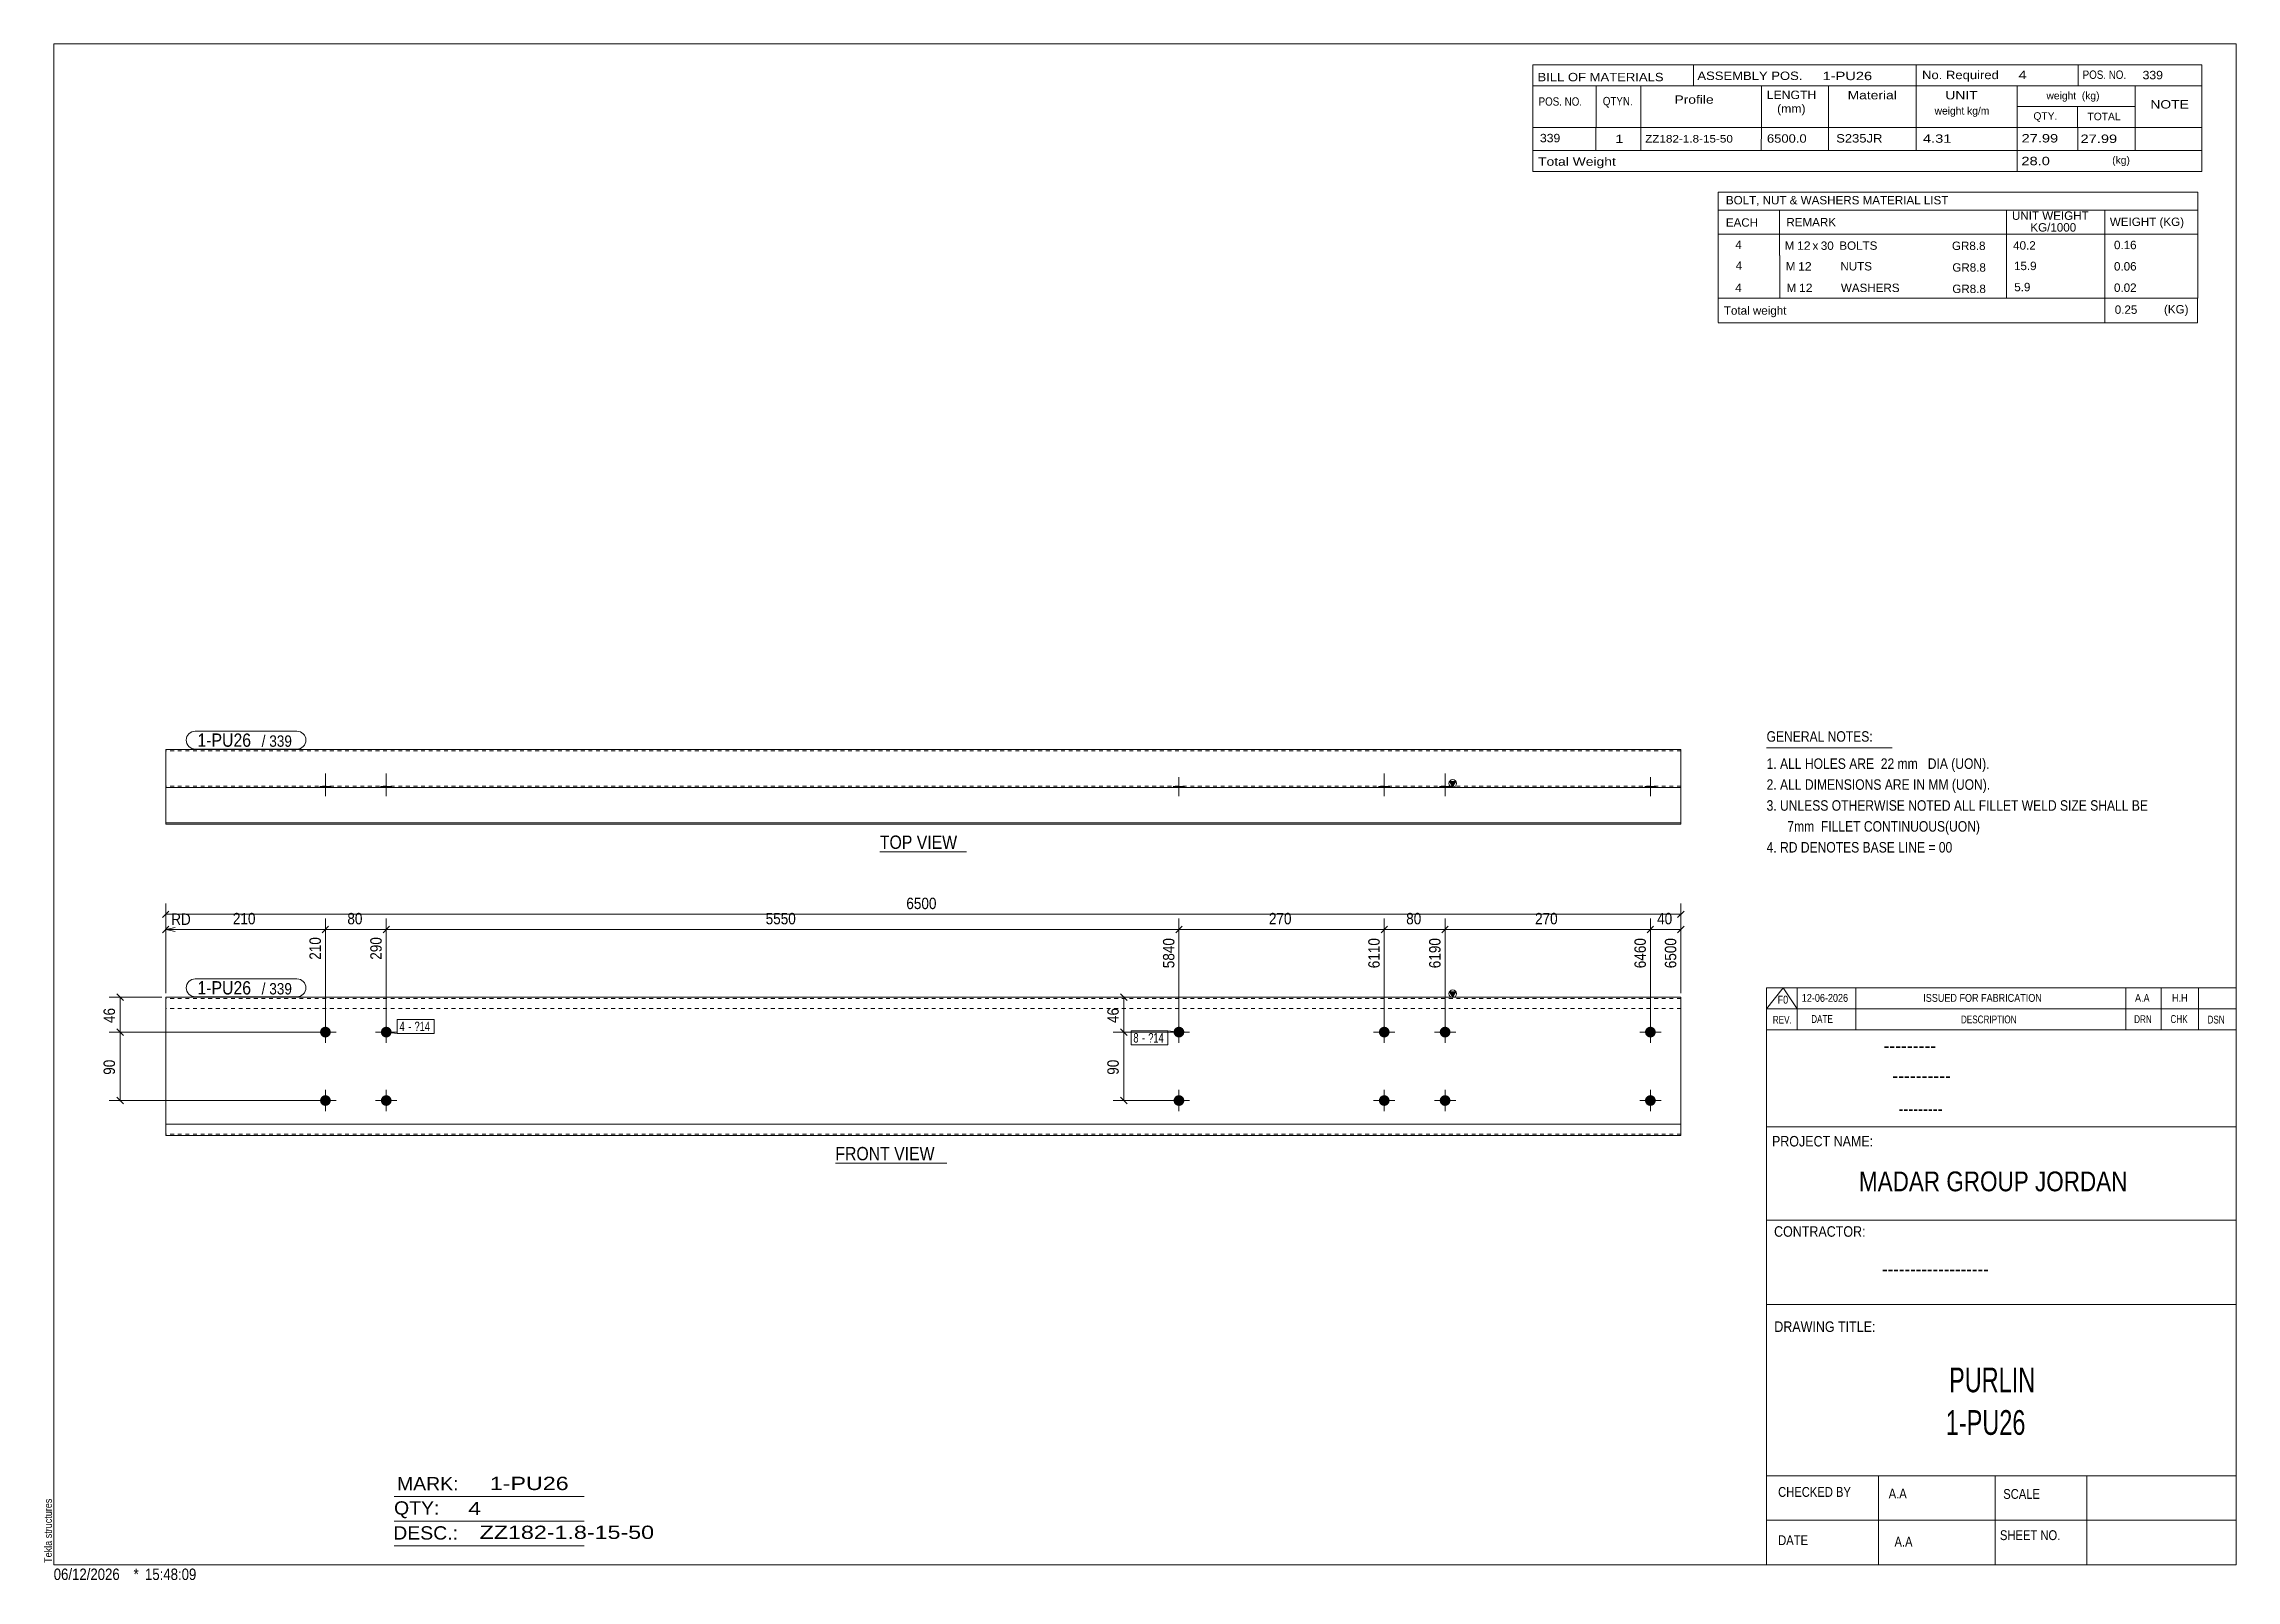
# Model space of a CAD drawing. Header units: millimetres. Extents: x 2 to 579, y 1 to 405.
import ezdxf

# ---------------------------------------------------------------- set-up
doc = ezdxf.new("R2010")
doc.units = ezdxf.units.MM
doc.linetypes.add('XKITLINE00', pattern=[0])
doc.linetypes.add('XKITLINE01', pattern=[4, 1, -1, 1, -1])
for name, color, linetype, lineweight in [('Bolt', 3, 'Continuous', 0), ('BoltMark', 7, 'Continuous', 0), ('Dimensions', 7, 'Continuous', 0), ('DrawingSheet', 5, 'Continuous', 0), ('OtherObjectType', 7, 'Continuous', 0), ('Part', 2, 'Continuous', 0), ('PartMark', 7, 'Continuous', 0)]:
    doc.layers.add(name, color=color, linetype=linetype, lineweight=lineweight)
doc.styles.add('@ARIAL_UNICODE_MS_BOLD', font='ARIAL.TTF')
doc.styles.add('ARIAL', font='ARIAL.TTF')
doc.styles.add('ARIAL_NARROW', font='ARIALN.TTF')
doc.styles.add('COMIC_SANS_MS_BOLD', font='COMICBD.TTF')
doc.styles.add('SWIS721_EX_BT', font='ARIAL.TTF')
doc.styles.add('SWISSE', font='ARIAL.TTF')

# ---------------------------------------------------------------- blocks, each defined once
blk = doc.blocks.new('*A1')
at = {"layer": 'Bolt'}
for points in [[(77.85, 145.06), (77.85, 145.02), (77.85, 144.99), (77.84, 144.95), (77.84, 144.92), (77.83, 144.89), (77.83, 144.85), (77.82, 144.82), (77.82, 144.79), (77.81, 144.75), (77.8, 144.72), (77.79, 144.69), (77.78, 144.65), (77.77, 144.62), (77.76, 144.59), (77.74, 144.56), (77.73, 144.52), (77.72, 144.49), (77.7, 144.46), (77.68, 144.43), (77.67, 144.4), (77.65, 144.37), (77.63, 144.34), (77.61, 144.31), (77.59, 144.29), (77.57, 144.26), (77.55, 144.23), (77.53, 144.2), (77.51, 144.18), (77.49, 144.15), (77.46, 144.13), (77.44, 144.1), (77.42, 144.08), (77.39, 144.05), (77.36, 144.03), (77.34, 144.01), (77.31, 143.99), (77.28, 143.97), (77.26, 143.95), (77.23, 143.93), (77.2, 143.91), (77.17, 143.89), (77.14, 143.87), (77.11, 143.86), (77.08, 143.84), (77.05, 143.83), (77.02, 143.81), (76.99, 143.8), (76.95, 143.79), (76.92, 143.77), (76.89, 143.76), (76.86, 143.75), (76.82, 143.74), (76.79, 143.73), (76.76, 143.73), (76.72, 143.72), (76.69, 143.71), (76.66, 143.71), (76.62, 143.7), (76.59, 143.7), (76.55, 143.7), (76.52, 143.69), (76.48, 143.69), (76.45, 143.69), (76.42, 143.69), (76.38, 143.69), (76.35, 143.7), (76.31, 143.7), (76.28, 143.7), (76.24, 143.71), (76.21, 143.71), (76.18, 143.72), (76.14, 143.73), (76.11, 143.73), (76.08, 143.74), (76.04, 143.75), (76.01, 143.76), (75.98, 143.77), (75.95, 143.79), (75.91, 143.8), (75.88, 143.81), (75.85, 143.83), (75.82, 143.84), (75.79, 143.86), (75.76, 143.87), (75.73, 143.89), (75.7, 143.91), (75.67, 143.93), (75.64, 143.95), (75.62, 143.97), (75.59, 143.99), (75.56, 144.01), (75.54, 144.03), (75.51, 144.05), (75.48, 144.08), (75.46, 144.1), (75.44, 144.13), (75.41, 144.15), (75.39, 144.18), (75.37, 144.2), (75.35, 144.23), (75.33, 144.26), (75.31, 144.29), (75.29, 144.31), (75.27, 144.34), (75.25, 144.37), (75.23, 144.4), (75.22, 144.43), (75.2, 144.46), (75.18, 144.49), (75.17, 144.52), (75.16, 144.56), (75.14, 144.59), (75.13, 144.62), (75.12, 144.65), (75.11, 144.69), (75.1, 144.72), (75.09, 144.75), (75.08, 144.79), (75.08, 144.82), (75.07, 144.85), (75.07, 144.89), (75.06, 144.92), (75.06, 144.95), (75.05, 144.99), (75.05, 145.02), (75.05, 145.06), (75.05, 145.09), (75.05, 145.13), (75.05, 145.16), (75.05, 145.2), (75.06, 145.23), (75.06, 145.26), (75.07, 145.3), (75.07, 145.33), (75.08, 145.37), (75.08, 145.4), (75.09, 145.43), (75.1, 145.47), (75.11, 145.5), (75.12, 145.53), (75.13, 145.56), (75.14, 145.6), (75.16, 145.63), (75.17, 145.66), (75.18, 145.69), (75.2, 145.72), (75.22, 145.75), (75.23, 145.78), (75.25, 145.81), (75.27, 145.84), (75.29, 145.87), (75.31, 145.9), (75.33, 145.93), (75.35, 145.95), (75.37, 145.98), (75.39, 146.01), (75.41, 146.03), (75.44, 146.06), (75.46, 146.08), (75.48, 146.11), (75.51, 146.13), (75.54, 146.15), (75.56, 146.17), (75.59, 146.2), (75.62, 146.22), (75.64, 146.24), (75.67, 146.26), (75.7, 146.27), (75.73, 146.29), (75.76, 146.31), (75.79, 146.33), (75.82, 146.34), (75.85, 146.36), (75.88, 146.37), (75.91, 146.39), (75.95, 146.4), (75.98, 146.41), (76.01, 146.42), (76.04, 146.43), (76.08, 146.44), (76.11, 146.45), (76.14, 146.46), (76.18, 146.47), (76.21, 146.47), (76.24, 146.48), (76.28, 146.48), (76.31, 146.49), (76.35, 146.49), (76.38, 146.49), (76.42, 146.49), (76.45, 146.49), (76.48, 146.49), (76.52, 146.49), (76.55, 146.49), (76.59, 146.49), (76.62, 146.48), (76.66, 146.48), (76.69, 146.47), (76.72, 146.47), (76.76, 146.46), (76.79, 146.45), (76.82, 146.44), (76.86, 146.43), (76.89, 146.42), (76.92, 146.41), (76.95, 146.4), (76.99, 146.39), (77.02, 146.37), (77.05, 146.36), (77.08, 146.34), (77.11, 146.33), (77.14, 146.31), (77.17, 146.29), (77.2, 146.27), (77.23, 146.26), (77.26, 146.24), (77.28, 146.22), (77.31, 146.2), (77.34, 146.17), (77.36, 146.15), (77.39, 146.13), (77.42, 146.11), (77.44, 146.08), (77.46, 146.06), (77.49, 146.03), (77.51, 146.01), (77.53, 145.98), (77.55, 145.95), (77.57, 145.93), (77.59, 145.9), (77.61, 145.87), (77.63, 145.84), (77.65, 145.81), (77.67, 145.78), (77.68, 145.75), (77.7, 145.72), (77.72, 145.69), (77.73, 145.66), (77.74, 145.63), (77.76, 145.6), (77.77, 145.56), (77.78, 145.53), (77.79, 145.5), (77.8, 145.47), (77.81, 145.43), (77.82, 145.4), (77.82, 145.37), (77.83, 145.33), (77.83, 145.3), (77.84, 145.26), (77.84, 145.23), (77.85, 145.2), (77.85, 145.16), (77.85, 145.13), (77.85, 145.09)], [(93.85, 145.06), (93.85, 145.02), (93.85, 144.99), (93.84, 144.95), (93.84, 144.92), (93.83, 144.89), (93.83, 144.85), (93.82, 144.82), (93.82, 144.79), (93.81, 144.75), (93.8, 144.72), (93.79, 144.69), (93.78, 144.65), (93.77, 144.62), (93.76, 144.59), (93.74, 144.56), (93.73, 144.52), (93.72, 144.49), (93.7, 144.46), (93.68, 144.43), (93.67, 144.4), (93.65, 144.37), (93.63, 144.34), (93.61, 144.31), (93.59, 144.29), (93.57, 144.26), (93.55, 144.23), (93.53, 144.2), (93.51, 144.18), (93.49, 144.15), (93.46, 144.13), (93.44, 144.1), (93.42, 144.08), (93.39, 144.05), (93.36, 144.03), (93.34, 144.01), (93.31, 143.99), (93.28, 143.97), (93.26, 143.95), (93.23, 143.93), (93.2, 143.91), (93.17, 143.89), (93.14, 143.87), (93.11, 143.86), (93.08, 143.84), (93.05, 143.83), (93.02, 143.81), (92.99, 143.8), (92.95, 143.79), (92.92, 143.77), (92.89, 143.76), (92.86, 143.75), (92.82, 143.74), (92.79, 143.73), (92.76, 143.73), (92.72, 143.72), (92.69, 143.71), (92.66, 143.71), (92.62, 143.7), (92.59, 143.7), (92.55, 143.7), (92.52, 143.69), (92.48, 143.69), (92.45, 143.69), (92.42, 143.69), (92.38, 143.69), (92.35, 143.7), (92.31, 143.7), (92.28, 143.7), (92.24, 143.71), (92.21, 143.71), (92.18, 143.72), (92.14, 143.73), (92.11, 143.73), (92.08, 143.74), (92.04, 143.75), (92.01, 143.76), (91.98, 143.77), (91.95, 143.79), (91.91, 143.8), (91.88, 143.81), (91.85, 143.83), (91.82, 143.84), (91.79, 143.86), (91.76, 143.87), (91.73, 143.89), (91.7, 143.91), (91.67, 143.93), (91.64, 143.95), (91.62, 143.97), (91.59, 143.99), (91.56, 144.01), (91.54, 144.03), (91.51, 144.05), (91.48, 144.08), (91.46, 144.1), (91.44, 144.13), (91.41, 144.15), (91.39, 144.18), (91.37, 144.2), (91.35, 144.23), (91.33, 144.26), (91.31, 144.29), (91.29, 144.31), (91.27, 144.34), (91.25, 144.37), (91.23, 144.4), (91.22, 144.43), (91.2, 144.46), (91.18, 144.49), (91.17, 144.52), (91.16, 144.56), (91.14, 144.59), (91.13, 144.62), (91.12, 144.65), (91.11, 144.69), (91.1, 144.72), (91.09, 144.75), (91.08, 144.79), (91.08, 144.82), (91.07, 144.85), (91.07, 144.89), (91.06, 144.92), (91.06, 144.95), (91.05, 144.99), (91.05, 145.02), (91.05, 145.06), (91.05, 145.09), (91.05, 145.13), (91.05, 145.16), (91.05, 145.2), (91.06, 145.23), (91.06, 145.26), (91.07, 145.3), (91.07, 145.33), (91.08, 145.37), (91.08, 145.4), (91.09, 145.43), (91.1, 145.47), (91.11, 145.5), (91.12, 145.53), (91.13, 145.56), (91.14, 145.6), (91.16, 145.63), (91.17, 145.66), (91.18, 145.69), (91.2, 145.72), (91.22, 145.75), (91.23, 145.78), (91.25, 145.81), (91.27, 145.84), (91.29, 145.87), (91.31, 145.9), (91.33, 145.93), (91.35, 145.95), (91.37, 145.98), (91.39, 146.01), (91.41, 146.03), (91.44, 146.06), (91.46, 146.08), (91.48, 146.11), (91.51, 146.13), (91.54, 146.15), (91.56, 146.17), (91.59, 146.2), (91.62, 146.22), (91.64, 146.24), (91.67, 146.26), (91.7, 146.27), (91.73, 146.29), (91.76, 146.31), (91.79, 146.33), (91.82, 146.34), (91.85, 146.36), (91.88, 146.37), (91.91, 146.39), (91.95, 146.4), (91.98, 146.41), (92.01, 146.42), (92.04, 146.43), (92.08, 146.44), (92.11, 146.45), (92.14, 146.46), (92.18, 146.47), (92.21, 146.47), (92.24, 146.48), (92.28, 146.48), (92.31, 146.49), (92.35, 146.49), (92.38, 146.49), (92.42, 146.49), (92.45, 146.49), (92.48, 146.49), (92.52, 146.49), (92.55, 146.49), (92.59, 146.49), (92.62, 146.48), (92.66, 146.48), (92.69, 146.47), (92.72, 146.47), (92.76, 146.46), (92.79, 146.45), (92.82, 146.44), (92.86, 146.43), (92.89, 146.42), (92.92, 146.41), (92.95, 146.4), (92.99, 146.39), (93.02, 146.37), (93.05, 146.36), (93.08, 146.34), (93.11, 146.33), (93.14, 146.31), (93.17, 146.29), (93.2, 146.27), (93.23, 146.26), (93.26, 146.24), (93.28, 146.22), (93.31, 146.2), (93.34, 146.17), (93.36, 146.15), (93.39, 146.13), (93.42, 146.11), (93.44, 146.08), (93.46, 146.06), (93.49, 146.03), (93.51, 146.01), (93.53, 145.98), (93.55, 145.95), (93.57, 145.93), (93.59, 145.9), (93.61, 145.87), (93.63, 145.84), (93.65, 145.81), (93.67, 145.78), (93.68, 145.75), (93.7, 145.72), (93.72, 145.69), (93.73, 145.66), (93.74, 145.63), (93.76, 145.6), (93.77, 145.56), (93.78, 145.53), (93.79, 145.5), (93.8, 145.47), (93.81, 145.43), (93.82, 145.4), (93.82, 145.37), (93.83, 145.33), (93.83, 145.3), (93.84, 145.26), (93.84, 145.23), (93.85, 145.2), (93.85, 145.16), (93.85, 145.13), (93.85, 145.09)], [(77.85, 127.06), (77.85, 127.02), (77.85, 126.99), (77.84, 126.95), (77.84, 126.92), (77.83, 126.89), (77.83, 126.85), (77.82, 126.82), (77.82, 126.79), (77.81, 126.75), (77.8, 126.72), (77.79, 126.69), (77.78, 126.65), (77.77, 126.62), (77.76, 126.59), (77.74, 126.56), (77.73, 126.52), (77.72, 126.49), (77.7, 126.46), (77.68, 126.43), (77.67, 126.4), (77.65, 126.37), (77.63, 126.34), (77.61, 126.31), (77.59, 126.29), (77.57, 126.26), (77.55, 126.23), (77.53, 126.2), (77.51, 126.18), (77.49, 126.15), (77.46, 126.13), (77.44, 126.1), (77.42, 126.08), (77.39, 126.05), (77.36, 126.03), (77.34, 126.01), (77.31, 125.99), (77.28, 125.97), (77.26, 125.95), (77.23, 125.93), (77.2, 125.91), (77.17, 125.89), (77.14, 125.87), (77.11, 125.86), (77.08, 125.84), (77.05, 125.83), (77.02, 125.81), (76.99, 125.8), (76.95, 125.79), (76.92, 125.77), (76.89, 125.76), (76.86, 125.75), (76.82, 125.74), (76.79, 125.73), (76.76, 125.73), (76.72, 125.72), (76.69, 125.71), (76.66, 125.71), (76.62, 125.7), (76.59, 125.7), (76.55, 125.7), (76.52, 125.69), (76.48, 125.69), (76.45, 125.69), (76.42, 125.69), (76.38, 125.69), (76.35, 125.7), (76.31, 125.7), (76.28, 125.7), (76.24, 125.71), (76.21, 125.71), (76.18, 125.72), (76.14, 125.73), (76.11, 125.73), (76.08, 125.74), (76.04, 125.75), (76.01, 125.76), (75.98, 125.77), (75.95, 125.79), (75.91, 125.8), (75.88, 125.81), (75.85, 125.83), (75.82, 125.84), (75.79, 125.86), (75.76, 125.87), (75.73, 125.89), (75.7, 125.91), (75.67, 125.93), (75.64, 125.95), (75.62, 125.97), (75.59, 125.99), (75.56, 126.01), (75.54, 126.03), (75.51, 126.05), (75.48, 126.08), (75.46, 126.1), (75.44, 126.13), (75.41, 126.15), (75.39, 126.18), (75.37, 126.2), (75.35, 126.23), (75.33, 126.26), (75.31, 126.29), (75.29, 126.31), (75.27, 126.34), (75.25, 126.37), (75.23, 126.4), (75.22, 126.43), (75.2, 126.46), (75.18, 126.49), (75.17, 126.52), (75.16, 126.56), (75.14, 126.59), (75.13, 126.62), (75.12, 126.65), (75.11, 126.69), (75.1, 126.72), (75.09, 126.75), (75.08, 126.79), (75.08, 126.82), (75.07, 126.85), (75.07, 126.89), (75.06, 126.92), (75.06, 126.95), (75.05, 126.99), (75.05, 127.02), (75.05, 127.06), (75.05, 127.09), (75.05, 127.13), (75.05, 127.16), (75.05, 127.2), (75.06, 127.23), (75.06, 127.26), (75.07, 127.3), (75.07, 127.33), (75.08, 127.37), (75.08, 127.4), (75.09, 127.43), (75.1, 127.47), (75.11, 127.5), (75.12, 127.53), (75.13, 127.56), (75.14, 127.6), (75.16, 127.63), (75.17, 127.66), (75.18, 127.69), (75.2, 127.72), (75.22, 127.75), (75.23, 127.78), (75.25, 127.81), (75.27, 127.84), (75.29, 127.87), (75.31, 127.9), (75.33, 127.93), (75.35, 127.95), (75.37, 127.98), (75.39, 128.01), (75.41, 128.03), (75.44, 128.06), (75.46, 128.08), (75.48, 128.11), (75.51, 128.13), (75.54, 128.15), (75.56, 128.17), (75.59, 128.2), (75.62, 128.22), (75.64, 128.24), (75.67, 128.26), (75.7, 128.27), (75.73, 128.29), (75.76, 128.31), (75.79, 128.33), (75.82, 128.34), (75.85, 128.36), (75.88, 128.37), (75.91, 128.39), (75.95, 128.4), (75.98, 128.41), (76.01, 128.42), (76.04, 128.43), (76.08, 128.44), (76.11, 128.45), (76.14, 128.46), (76.18, 128.47), (76.21, 128.47), (76.24, 128.48), (76.28, 128.48), (76.31, 128.49), (76.35, 128.49), (76.38, 128.49), (76.42, 128.49), (76.45, 128.49), (76.48, 128.49), (76.52, 128.49), (76.55, 128.49), (76.59, 128.49), (76.62, 128.48), (76.66, 128.48), (76.69, 128.47), (76.72, 128.47), (76.76, 128.46), (76.79, 128.45), (76.82, 128.44), (76.86, 128.43), (76.89, 128.42), (76.92, 128.41), (76.95, 128.4), (76.99, 128.39), (77.02, 128.37), (77.05, 128.36), (77.08, 128.34), (77.11, 128.33), (77.14, 128.31), (77.17, 128.29), (77.2, 128.27), (77.23, 128.26), (77.26, 128.24), (77.28, 128.22), (77.31, 128.2), (77.34, 128.17), (77.36, 128.15), (77.39, 128.13), (77.42, 128.11), (77.44, 128.08), (77.46, 128.06), (77.49, 128.03), (77.51, 128.01), (77.53, 127.98), (77.55, 127.95), (77.57, 127.93), (77.59, 127.9), (77.61, 127.87), (77.63, 127.84), (77.65, 127.81), (77.67, 127.78), (77.68, 127.75), (77.7, 127.72), (77.72, 127.69), (77.73, 127.66), (77.74, 127.63), (77.76, 127.6), (77.77, 127.56), (77.78, 127.53), (77.79, 127.5), (77.8, 127.47), (77.81, 127.43), (77.82, 127.4), (77.82, 127.37), (77.83, 127.33), (77.83, 127.3), (77.84, 127.26), (77.84, 127.23), (77.85, 127.2), (77.85, 127.16), (77.85, 127.13), (77.85, 127.09)], [(93.85, 127.06), (93.85, 127.02), (93.85, 126.99), (93.84, 126.95), (93.84, 126.92), (93.83, 126.89), (93.83, 126.85), (93.82, 126.82), (93.82, 126.79), (93.81, 126.75), (93.8, 126.72), (93.79, 126.69), (93.78, 126.65), (93.77, 126.62), (93.76, 126.59), (93.74, 126.56), (93.73, 126.52), (93.72, 126.49), (93.7, 126.46), (93.68, 126.43), (93.67, 126.4), (93.65, 126.37), (93.63, 126.34), (93.61, 126.31), (93.59, 126.29), (93.57, 126.26), (93.55, 126.23), (93.53, 126.2), (93.51, 126.18), (93.49, 126.15), (93.46, 126.13), (93.44, 126.1), (93.42, 126.08), (93.39, 126.05), (93.36, 126.03), (93.34, 126.01), (93.31, 125.99), (93.28, 125.97), (93.26, 125.95), (93.23, 125.93), (93.2, 125.91), (93.17, 125.89), (93.14, 125.87), (93.11, 125.86), (93.08, 125.84), (93.05, 125.83), (93.02, 125.81), (92.99, 125.8), (92.95, 125.79), (92.92, 125.77), (92.89, 125.76), (92.86, 125.75), (92.82, 125.74), (92.79, 125.73), (92.76, 125.73), (92.72, 125.72), (92.69, 125.71), (92.66, 125.71), (92.62, 125.7), (92.59, 125.7), (92.55, 125.7), (92.52, 125.69), (92.48, 125.69), (92.45, 125.69), (92.42, 125.69), (92.38, 125.69), (92.35, 125.7), (92.31, 125.7), (92.28, 125.7), (92.24, 125.71), (92.21, 125.71), (92.18, 125.72), (92.14, 125.73), (92.11, 125.73), (92.08, 125.74), (92.04, 125.75), (92.01, 125.76), (91.98, 125.77), (91.95, 125.79), (91.91, 125.8), (91.88, 125.81), (91.85, 125.83), (91.82, 125.84), (91.79, 125.86), (91.76, 125.87), (91.73, 125.89), (91.7, 125.91), (91.67, 125.93), (91.64, 125.95), (91.62, 125.97), (91.59, 125.99), (91.56, 126.01), (91.54, 126.03), (91.51, 126.05), (91.48, 126.08), (91.46, 126.1), (91.44, 126.13), (91.41, 126.15), (91.39, 126.18), (91.37, 126.2), (91.35, 126.23), (91.33, 126.26), (91.31, 126.29), (91.29, 126.31), (91.27, 126.34), (91.25, 126.37), (91.23, 126.4), (91.22, 126.43), (91.2, 126.46), (91.18, 126.49), (91.17, 126.52), (91.16, 126.56), (91.14, 126.59), (91.13, 126.62), (91.12, 126.65), (91.11, 126.69), (91.1, 126.72), (91.09, 126.75), (91.08, 126.79), (91.08, 126.82), (91.07, 126.85), (91.07, 126.89), (91.06, 126.92), (91.06, 126.95), (91.05, 126.99), (91.05, 127.02), (91.05, 127.06), (91.05, 127.09), (91.05, 127.13), (91.05, 127.16), (91.05, 127.2), (91.06, 127.23), (91.06, 127.26), (91.07, 127.3), (91.07, 127.33), (91.08, 127.37), (91.08, 127.4), (91.09, 127.43), (91.1, 127.47), (91.11, 127.5), (91.12, 127.53), (91.13, 127.56), (91.14, 127.6), (91.16, 127.63), (91.17, 127.66), (91.18, 127.69), (91.2, 127.72), (91.22, 127.75), (91.23, 127.78), (91.25, 127.81), (91.27, 127.84), (91.29, 127.87), (91.31, 127.9), (91.33, 127.93), (91.35, 127.95), (91.37, 127.98), (91.39, 128.01), (91.41, 128.03), (91.44, 128.06), (91.46, 128.08), (91.48, 128.11), (91.51, 128.13), (91.54, 128.15), (91.56, 128.17), (91.59, 128.2), (91.62, 128.22), (91.64, 128.24), (91.67, 128.26), (91.7, 128.27), (91.73, 128.29), (91.76, 128.31), (91.79, 128.33), (91.82, 128.34), (91.85, 128.36), (91.88, 128.37), (91.91, 128.39), (91.95, 128.4), (91.98, 128.41), (92.01, 128.42), (92.04, 128.43), (92.08, 128.44), (92.11, 128.45), (92.14, 128.46), (92.18, 128.47), (92.21, 128.47), (92.24, 128.48), (92.28, 128.48), (92.31, 128.49), (92.35, 128.49), (92.38, 128.49), (92.42, 128.49), (92.45, 128.49), (92.48, 128.49), (92.52, 128.49), (92.55, 128.49), (92.59, 128.49), (92.62, 128.48), (92.66, 128.48), (92.69, 128.47), (92.72, 128.47), (92.76, 128.46), (92.79, 128.45), (92.82, 128.44), (92.86, 128.43), (92.89, 128.42), (92.92, 128.41), (92.95, 128.4), (92.99, 128.39), (93.02, 128.37), (93.05, 128.36), (93.08, 128.34), (93.11, 128.33), (93.14, 128.31), (93.17, 128.29), (93.2, 128.27), (93.23, 128.26), (93.26, 128.24), (93.28, 128.22), (93.31, 128.2), (93.34, 128.17), (93.36, 128.15), (93.39, 128.13), (93.42, 128.11), (93.44, 128.08), (93.46, 128.06), (93.49, 128.03), (93.51, 128.01), (93.53, 127.98), (93.55, 127.95), (93.57, 127.93), (93.59, 127.9), (93.61, 127.87), (93.63, 127.84), (93.65, 127.81), (93.67, 127.78), (93.68, 127.75), (93.7, 127.72), (93.72, 127.69), (93.73, 127.66), (93.74, 127.63), (93.76, 127.6), (93.77, 127.56), (93.78, 127.53), (93.79, 127.5), (93.8, 127.47), (93.81, 127.43), (93.82, 127.4), (93.82, 127.37), (93.83, 127.33), (93.83, 127.3), (93.84, 127.26), (93.84, 127.23), (93.85, 127.2), (93.85, 127.16), (93.85, 127.13), (93.85, 127.09)]]:
    blk.add_hatch(color=3, dxfattribs=at).paths.add_polyline_path(points, flags=17)
at = {"layer": 'Bolt', "color": 3, "linetype": 'XKITLINE00', "lineweight": 0}
for p, q in [((79.25, 145.09), (73.65, 145.09)), ((76.45, 147.89), (76.45, 142.29)), ((95.25, 145.09), (89.65, 145.09)), ((92.45, 147.89), (92.45, 142.29)), ((79.25, 127.09), (73.65, 127.09)), ((76.45, 129.89), (76.45, 124.29)), ((95.25, 127.09), (89.65, 127.09)), ((92.45, 129.89), (92.45, 124.29))]:
    blk.add_line(p, q, dxfattribs=at)
blk = doc.blocks.new('*A2')
at = {"layer": 'Bolt'}
for points in [[(356.34, 145.06), (356.34, 145.02), (356.33, 144.99), (356.33, 144.95), (356.33, 144.92), (356.32, 144.89), (356.32, 144.85), (356.31, 144.82), (356.3, 144.79), (356.3, 144.75), (356.29, 144.72), (356.28, 144.69), (356.27, 144.65), (356.26, 144.62), (356.24, 144.59), (356.23, 144.56), (356.22, 144.52), (356.2, 144.49), (356.19, 144.46), (356.17, 144.43), (356.16, 144.4), (356.14, 144.37), (356.12, 144.34), (356.1, 144.31), (356.08, 144.29), (356.06, 144.26), (356.04, 144.23), (356.02, 144.2), (356, 144.18), (355.98, 144.15), (355.95, 144.13), (355.93, 144.1), (355.9, 144.08), (355.88, 144.05), (355.85, 144.03), (355.83, 144.01), (355.8, 143.99), (355.77, 143.97), (355.74, 143.95), (355.72, 143.93), (355.69, 143.91), (355.66, 143.89), (355.63, 143.87), (355.6, 143.86), (355.57, 143.84), (355.54, 143.83), (355.51, 143.81), (355.47, 143.8), (355.44, 143.79), (355.41, 143.77), (355.38, 143.76), (355.34, 143.75), (355.31, 143.74), (355.28, 143.73), (355.24, 143.73), (355.21, 143.72), (355.18, 143.71), (355.14, 143.71), (355.11, 143.7), (355.08, 143.7), (355.04, 143.7), (355.01, 143.69), (354.97, 143.69), (354.94, 143.69), (354.9, 143.69), (354.87, 143.69), (354.83, 143.7), (354.8, 143.7), (354.77, 143.7), (354.73, 143.71), (354.7, 143.71), (354.66, 143.72), (354.63, 143.73), (354.6, 143.73), (354.56, 143.74), (354.53, 143.75), (354.5, 143.76), (354.47, 143.77), (354.43, 143.79), (354.4, 143.8), (354.37, 143.81), (354.34, 143.83), (354.31, 143.84), (354.28, 143.86), (354.25, 143.87), (354.22, 143.89), (354.19, 143.91), (354.16, 143.93), (354.13, 143.95), (354.1, 143.97), (354.08, 143.99), (354.05, 144.01), (354.02, 144.03), (354, 144.05), (353.97, 144.08), (353.95, 144.1), (353.92, 144.13), (353.9, 144.15), (353.88, 144.18), (353.86, 144.2), (353.83, 144.23), (353.81, 144.26), (353.79, 144.29), (353.77, 144.31), (353.76, 144.34), (353.74, 144.37), (353.72, 144.4), (353.7, 144.43), (353.69, 144.46), (353.67, 144.49), (353.66, 144.52), (353.64, 144.56), (353.63, 144.59), (353.62, 144.62), (353.61, 144.65), (353.6, 144.69), (353.59, 144.72), (353.58, 144.75), (353.57, 144.79), (353.56, 144.82), (353.56, 144.85), (353.55, 144.89), (353.55, 144.92), (353.54, 144.95), (353.54, 144.99), (353.54, 145.02), (353.54, 145.06), (353.54, 145.09), (353.54, 145.13), (353.54, 145.16), (353.54, 145.2), (353.54, 145.23), (353.55, 145.26), (353.55, 145.3), (353.56, 145.33), (353.56, 145.37), (353.57, 145.4), (353.58, 145.43), (353.59, 145.47), (353.6, 145.5), (353.61, 145.53), (353.62, 145.56), (353.63, 145.6), (353.64, 145.63), (353.66, 145.66), (353.67, 145.69), (353.69, 145.72), (353.7, 145.75), (353.72, 145.78), (353.74, 145.81), (353.76, 145.84), (353.77, 145.87), (353.79, 145.9), (353.81, 145.93), (353.83, 145.95), (353.86, 145.98), (353.88, 146.01), (353.9, 146.03), (353.92, 146.06), (353.95, 146.08), (353.97, 146.11), (354, 146.13), (354.02, 146.15), (354.05, 146.17), (354.08, 146.2), (354.1, 146.22), (354.13, 146.24), (354.16, 146.26), (354.19, 146.27), (354.22, 146.29), (354.25, 146.31), (354.28, 146.33), (354.31, 146.34), (354.34, 146.36), (354.37, 146.37), (354.4, 146.39), (354.43, 146.4), (354.47, 146.41), (354.5, 146.42), (354.53, 146.43), (354.56, 146.44), (354.6, 146.45), (354.63, 146.46), (354.66, 146.47), (354.7, 146.47), (354.73, 146.48), (354.77, 146.48), (354.8, 146.49), (354.83, 146.49), (354.87, 146.49), (354.9, 146.49), (354.94, 146.49), (354.97, 146.49), (355.01, 146.49), (355.04, 146.49), (355.08, 146.49), (355.11, 146.48), (355.14, 146.48), (355.18, 146.47), (355.21, 146.47), (355.24, 146.46), (355.28, 146.45), (355.31, 146.44), (355.34, 146.43), (355.38, 146.42), (355.41, 146.41), (355.44, 146.4), (355.47, 146.39), (355.51, 146.37), (355.54, 146.36), (355.57, 146.34), (355.6, 146.33), (355.63, 146.31), (355.66, 146.29), (355.69, 146.27), (355.72, 146.26), (355.74, 146.24), (355.77, 146.22), (355.8, 146.2), (355.83, 146.17), (355.85, 146.15), (355.88, 146.13), (355.9, 146.11), (355.93, 146.08), (355.95, 146.06), (355.98, 146.03), (356, 146.01), (356.02, 145.98), (356.04, 145.95), (356.06, 145.93), (356.08, 145.9), (356.1, 145.87), (356.12, 145.84), (356.14, 145.81), (356.16, 145.78), (356.17, 145.75), (356.19, 145.72), (356.2, 145.69), (356.22, 145.66), (356.23, 145.63), (356.24, 145.6), (356.26, 145.56), (356.27, 145.53), (356.28, 145.5), (356.29, 145.47), (356.3, 145.43), (356.3, 145.4), (356.31, 145.37), (356.32, 145.33), (356.32, 145.3), (356.33, 145.26), (356.33, 145.23), (356.33, 145.2), (356.34, 145.16), (356.34, 145.13), (356.34, 145.09)], [(372.34, 145.06), (372.34, 145.02), (372.33, 144.99), (372.33, 144.95), (372.33, 144.92), (372.32, 144.89), (372.32, 144.85), (372.31, 144.82), (372.3, 144.79), (372.3, 144.75), (372.29, 144.72), (372.28, 144.69), (372.27, 144.65), (372.26, 144.62), (372.24, 144.59), (372.23, 144.56), (372.22, 144.52), (372.2, 144.49), (372.19, 144.46), (372.17, 144.43), (372.16, 144.4), (372.14, 144.37), (372.12, 144.34), (372.1, 144.31), (372.08, 144.29), (372.06, 144.26), (372.04, 144.23), (372.02, 144.2), (372, 144.18), (371.98, 144.15), (371.95, 144.13), (371.93, 144.1), (371.9, 144.08), (371.88, 144.05), (371.85, 144.03), (371.83, 144.01), (371.8, 143.99), (371.77, 143.97), (371.74, 143.95), (371.72, 143.93), (371.69, 143.91), (371.66, 143.89), (371.63, 143.87), (371.6, 143.86), (371.57, 143.84), (371.54, 143.83), (371.51, 143.81), (371.47, 143.8), (371.44, 143.79), (371.41, 143.77), (371.38, 143.76), (371.34, 143.75), (371.31, 143.74), (371.28, 143.73), (371.24, 143.73), (371.21, 143.72), (371.18, 143.71), (371.14, 143.71), (371.11, 143.7), (371.08, 143.7), (371.04, 143.7), (371.01, 143.69), (370.97, 143.69), (370.94, 143.69), (370.9, 143.69), (370.87, 143.69), (370.83, 143.7), (370.8, 143.7), (370.77, 143.7), (370.73, 143.71), (370.7, 143.71), (370.66, 143.72), (370.63, 143.73), (370.6, 143.73), (370.56, 143.74), (370.53, 143.75), (370.5, 143.76), (370.47, 143.77), (370.43, 143.79), (370.4, 143.8), (370.37, 143.81), (370.34, 143.83), (370.31, 143.84), (370.28, 143.86), (370.25, 143.87), (370.22, 143.89), (370.19, 143.91), (370.16, 143.93), (370.13, 143.95), (370.1, 143.97), (370.08, 143.99), (370.05, 144.01), (370.02, 144.03), (370, 144.05), (369.97, 144.08), (369.95, 144.1), (369.92, 144.13), (369.9, 144.15), (369.88, 144.18), (369.86, 144.2), (369.83, 144.23), (369.81, 144.26), (369.79, 144.29), (369.77, 144.31), (369.76, 144.34), (369.74, 144.37), (369.72, 144.4), (369.7, 144.43), (369.69, 144.46), (369.67, 144.49), (369.66, 144.52), (369.64, 144.56), (369.63, 144.59), (369.62, 144.62), (369.61, 144.65), (369.6, 144.69), (369.59, 144.72), (369.58, 144.75), (369.57, 144.79), (369.56, 144.82), (369.56, 144.85), (369.55, 144.89), (369.55, 144.92), (369.54, 144.95), (369.54, 144.99), (369.54, 145.02), (369.54, 145.06), (369.54, 145.09), (369.54, 145.13), (369.54, 145.16), (369.54, 145.2), (369.54, 145.23), (369.55, 145.26), (369.55, 145.3), (369.56, 145.33), (369.56, 145.37), (369.57, 145.4), (369.58, 145.43), (369.59, 145.47), (369.6, 145.5), (369.61, 145.53), (369.62, 145.56), (369.63, 145.6), (369.64, 145.63), (369.66, 145.66), (369.67, 145.69), (369.69, 145.72), (369.7, 145.75), (369.72, 145.78), (369.74, 145.81), (369.76, 145.84), (369.77, 145.87), (369.79, 145.9), (369.81, 145.93), (369.83, 145.95), (369.86, 145.98), (369.88, 146.01), (369.9, 146.03), (369.92, 146.06), (369.95, 146.08), (369.97, 146.11), (370, 146.13), (370.02, 146.15), (370.05, 146.17), (370.08, 146.2), (370.1, 146.22), (370.13, 146.24), (370.16, 146.26), (370.19, 146.27), (370.22, 146.29), (370.25, 146.31), (370.28, 146.33), (370.31, 146.34), (370.34, 146.36), (370.37, 146.37), (370.4, 146.39), (370.43, 146.4), (370.47, 146.41), (370.5, 146.42), (370.53, 146.43), (370.56, 146.44), (370.6, 146.45), (370.63, 146.46), (370.66, 146.47), (370.7, 146.47), (370.73, 146.48), (370.77, 146.48), (370.8, 146.49), (370.83, 146.49), (370.87, 146.49), (370.9, 146.49), (370.94, 146.49), (370.97, 146.49), (371.01, 146.49), (371.04, 146.49), (371.08, 146.49), (371.11, 146.48), (371.14, 146.48), (371.18, 146.47), (371.21, 146.47), (371.24, 146.46), (371.28, 146.45), (371.31, 146.44), (371.34, 146.43), (371.38, 146.42), (371.41, 146.41), (371.44, 146.4), (371.47, 146.39), (371.51, 146.37), (371.54, 146.36), (371.57, 146.34), (371.6, 146.33), (371.63, 146.31), (371.66, 146.29), (371.69, 146.27), (371.72, 146.26), (371.74, 146.24), (371.77, 146.22), (371.8, 146.2), (371.83, 146.17), (371.85, 146.15), (371.88, 146.13), (371.9, 146.11), (371.93, 146.08), (371.95, 146.06), (371.98, 146.03), (372, 146.01), (372.02, 145.98), (372.04, 145.95), (372.06, 145.93), (372.08, 145.9), (372.1, 145.87), (372.12, 145.84), (372.14, 145.81), (372.16, 145.78), (372.17, 145.75), (372.19, 145.72), (372.2, 145.69), (372.22, 145.66), (372.23, 145.63), (372.24, 145.6), (372.26, 145.56), (372.27, 145.53), (372.28, 145.5), (372.29, 145.47), (372.3, 145.43), (372.3, 145.4), (372.31, 145.37), (372.32, 145.33), (372.32, 145.3), (372.33, 145.26), (372.33, 145.23), (372.33, 145.2), (372.34, 145.16), (372.34, 145.13), (372.34, 145.09)], [(356.34, 127.06), (356.34, 127.02), (356.33, 126.99), (356.33, 126.95), (356.33, 126.92), (356.32, 126.89), (356.32, 126.85), (356.31, 126.82), (356.3, 126.79), (356.3, 126.75), (356.29, 126.72), (356.28, 126.69), (356.27, 126.65), (356.26, 126.62), (356.24, 126.59), (356.23, 126.56), (356.22, 126.52), (356.2, 126.49), (356.19, 126.46), (356.17, 126.43), (356.16, 126.4), (356.14, 126.37), (356.12, 126.34), (356.1, 126.31), (356.08, 126.29), (356.06, 126.26), (356.04, 126.23), (356.02, 126.2), (356, 126.18), (355.98, 126.15), (355.95, 126.13), (355.93, 126.1), (355.9, 126.08), (355.88, 126.05), (355.85, 126.03), (355.83, 126.01), (355.8, 125.99), (355.77, 125.97), (355.74, 125.95), (355.72, 125.93), (355.69, 125.91), (355.66, 125.89), (355.63, 125.87), (355.6, 125.86), (355.57, 125.84), (355.54, 125.83), (355.51, 125.81), (355.47, 125.8), (355.44, 125.79), (355.41, 125.77), (355.38, 125.76), (355.34, 125.75), (355.31, 125.74), (355.28, 125.73), (355.24, 125.73), (355.21, 125.72), (355.18, 125.71), (355.14, 125.71), (355.11, 125.7), (355.08, 125.7), (355.04, 125.7), (355.01, 125.69), (354.97, 125.69), (354.94, 125.69), (354.9, 125.69), (354.87, 125.69), (354.83, 125.7), (354.8, 125.7), (354.77, 125.7), (354.73, 125.71), (354.7, 125.71), (354.66, 125.72), (354.63, 125.73), (354.6, 125.73), (354.56, 125.74), (354.53, 125.75), (354.5, 125.76), (354.47, 125.77), (354.43, 125.79), (354.4, 125.8), (354.37, 125.81), (354.34, 125.83), (354.31, 125.84), (354.28, 125.86), (354.25, 125.87), (354.22, 125.89), (354.19, 125.91), (354.16, 125.93), (354.13, 125.95), (354.1, 125.97), (354.08, 125.99), (354.05, 126.01), (354.02, 126.03), (354, 126.05), (353.97, 126.08), (353.95, 126.1), (353.92, 126.13), (353.9, 126.15), (353.88, 126.18), (353.86, 126.2), (353.83, 126.23), (353.81, 126.26), (353.79, 126.29), (353.77, 126.31), (353.76, 126.34), (353.74, 126.37), (353.72, 126.4), (353.7, 126.43), (353.69, 126.46), (353.67, 126.49), (353.66, 126.52), (353.64, 126.56), (353.63, 126.59), (353.62, 126.62), (353.61, 126.65), (353.6, 126.69), (353.59, 126.72), (353.58, 126.75), (353.57, 126.79), (353.56, 126.82), (353.56, 126.85), (353.55, 126.89), (353.55, 126.92), (353.54, 126.95), (353.54, 126.99), (353.54, 127.02), (353.54, 127.06), (353.54, 127.09), (353.54, 127.13), (353.54, 127.16), (353.54, 127.2), (353.54, 127.23), (353.55, 127.26), (353.55, 127.3), (353.56, 127.33), (353.56, 127.37), (353.57, 127.4), (353.58, 127.43), (353.59, 127.47), (353.6, 127.5), (353.61, 127.53), (353.62, 127.56), (353.63, 127.6), (353.64, 127.63), (353.66, 127.66), (353.67, 127.69), (353.69, 127.72), (353.7, 127.75), (353.72, 127.78), (353.74, 127.81), (353.76, 127.84), (353.77, 127.87), (353.79, 127.9), (353.81, 127.93), (353.83, 127.95), (353.86, 127.98), (353.88, 128.01), (353.9, 128.03), (353.92, 128.06), (353.95, 128.08), (353.97, 128.11), (354, 128.13), (354.02, 128.15), (354.05, 128.17), (354.08, 128.2), (354.1, 128.22), (354.13, 128.24), (354.16, 128.26), (354.19, 128.27), (354.22, 128.29), (354.25, 128.31), (354.28, 128.33), (354.31, 128.34), (354.34, 128.36), (354.37, 128.37), (354.4, 128.39), (354.43, 128.4), (354.47, 128.41), (354.5, 128.42), (354.53, 128.43), (354.56, 128.44), (354.6, 128.45), (354.63, 128.46), (354.66, 128.47), (354.7, 128.47), (354.73, 128.48), (354.77, 128.48), (354.8, 128.49), (354.83, 128.49), (354.87, 128.49), (354.9, 128.49), (354.94, 128.49), (354.97, 128.49), (355.01, 128.49), (355.04, 128.49), (355.08, 128.49), (355.11, 128.48), (355.14, 128.48), (355.18, 128.47), (355.21, 128.47), (355.24, 128.46), (355.28, 128.45), (355.31, 128.44), (355.34, 128.43), (355.38, 128.42), (355.41, 128.41), (355.44, 128.4), (355.47, 128.39), (355.51, 128.37), (355.54, 128.36), (355.57, 128.34), (355.6, 128.33), (355.63, 128.31), (355.66, 128.29), (355.69, 128.27), (355.72, 128.26), (355.74, 128.24), (355.77, 128.22), (355.8, 128.2), (355.83, 128.17), (355.85, 128.15), (355.88, 128.13), (355.9, 128.11), (355.93, 128.08), (355.95, 128.06), (355.98, 128.03), (356, 128.01), (356.02, 127.98), (356.04, 127.95), (356.06, 127.93), (356.08, 127.9), (356.1, 127.87), (356.12, 127.84), (356.14, 127.81), (356.16, 127.78), (356.17, 127.75), (356.19, 127.72), (356.2, 127.69), (356.22, 127.66), (356.23, 127.63), (356.24, 127.6), (356.26, 127.56), (356.27, 127.53), (356.28, 127.5), (356.29, 127.47), (356.3, 127.43), (356.3, 127.4), (356.31, 127.37), (356.32, 127.33), (356.32, 127.3), (356.33, 127.26), (356.33, 127.23), (356.33, 127.2), (356.34, 127.16), (356.34, 127.13), (356.34, 127.09)], [(372.34, 127.06), (372.34, 127.02), (372.33, 126.99), (372.33, 126.95), (372.33, 126.92), (372.32, 126.89), (372.32, 126.85), (372.31, 126.82), (372.3, 126.79), (372.3, 126.75), (372.29, 126.72), (372.28, 126.69), (372.27, 126.65), (372.26, 126.62), (372.24, 126.59), (372.23, 126.56), (372.22, 126.52), (372.2, 126.49), (372.19, 126.46), (372.17, 126.43), (372.16, 126.4), (372.14, 126.37), (372.12, 126.34), (372.1, 126.31), (372.08, 126.29), (372.06, 126.26), (372.04, 126.23), (372.02, 126.2), (372, 126.18), (371.98, 126.15), (371.95, 126.13), (371.93, 126.1), (371.9, 126.08), (371.88, 126.05), (371.85, 126.03), (371.83, 126.01), (371.8, 125.99), (371.77, 125.97), (371.74, 125.95), (371.72, 125.93), (371.69, 125.91), (371.66, 125.89), (371.63, 125.87), (371.6, 125.86), (371.57, 125.84), (371.54, 125.83), (371.51, 125.81), (371.47, 125.8), (371.44, 125.79), (371.41, 125.77), (371.38, 125.76), (371.34, 125.75), (371.31, 125.74), (371.28, 125.73), (371.24, 125.73), (371.21, 125.72), (371.18, 125.71), (371.14, 125.71), (371.11, 125.7), (371.08, 125.7), (371.04, 125.7), (371.01, 125.69), (370.97, 125.69), (370.94, 125.69), (370.9, 125.69), (370.87, 125.69), (370.83, 125.7), (370.8, 125.7), (370.77, 125.7), (370.73, 125.71), (370.7, 125.71), (370.66, 125.72), (370.63, 125.73), (370.6, 125.73), (370.56, 125.74), (370.53, 125.75), (370.5, 125.76), (370.47, 125.77), (370.43, 125.79), (370.4, 125.8), (370.37, 125.81), (370.34, 125.83), (370.31, 125.84), (370.28, 125.86), (370.25, 125.87), (370.22, 125.89), (370.19, 125.91), (370.16, 125.93), (370.13, 125.95), (370.1, 125.97), (370.08, 125.99), (370.05, 126.01), (370.02, 126.03), (370, 126.05), (369.97, 126.08), (369.95, 126.1), (369.92, 126.13), (369.9, 126.15), (369.88, 126.18), (369.86, 126.2), (369.83, 126.23), (369.81, 126.26), (369.79, 126.29), (369.77, 126.31), (369.76, 126.34), (369.74, 126.37), (369.72, 126.4), (369.7, 126.43), (369.69, 126.46), (369.67, 126.49), (369.66, 126.52), (369.64, 126.56), (369.63, 126.59), (369.62, 126.62), (369.61, 126.65), (369.6, 126.69), (369.59, 126.72), (369.58, 126.75), (369.57, 126.79), (369.56, 126.82), (369.56, 126.85), (369.55, 126.89), (369.55, 126.92), (369.54, 126.95), (369.54, 126.99), (369.54, 127.02), (369.54, 127.06), (369.54, 127.09), (369.54, 127.13), (369.54, 127.16), (369.54, 127.2), (369.54, 127.23), (369.55, 127.26), (369.55, 127.3), (369.56, 127.33), (369.56, 127.37), (369.57, 127.4), (369.58, 127.43), (369.59, 127.47), (369.6, 127.5), (369.61, 127.53), (369.62, 127.56), (369.63, 127.6), (369.64, 127.63), (369.66, 127.66), (369.67, 127.69), (369.69, 127.72), (369.7, 127.75), (369.72, 127.78), (369.74, 127.81), (369.76, 127.84), (369.77, 127.87), (369.79, 127.9), (369.81, 127.93), (369.83, 127.95), (369.86, 127.98), (369.88, 128.01), (369.9, 128.03), (369.92, 128.06), (369.95, 128.08), (369.97, 128.11), (370, 128.13), (370.02, 128.15), (370.05, 128.17), (370.08, 128.2), (370.1, 128.22), (370.13, 128.24), (370.16, 128.26), (370.19, 128.27), (370.22, 128.29), (370.25, 128.31), (370.28, 128.33), (370.31, 128.34), (370.34, 128.36), (370.37, 128.37), (370.4, 128.39), (370.43, 128.4), (370.47, 128.41), (370.5, 128.42), (370.53, 128.43), (370.56, 128.44), (370.6, 128.45), (370.63, 128.46), (370.66, 128.47), (370.7, 128.47), (370.73, 128.48), (370.77, 128.48), (370.8, 128.49), (370.83, 128.49), (370.87, 128.49), (370.9, 128.49), (370.94, 128.49), (370.97, 128.49), (371.01, 128.49), (371.04, 128.49), (371.08, 128.49), (371.11, 128.48), (371.14, 128.48), (371.18, 128.47), (371.21, 128.47), (371.24, 128.46), (371.28, 128.45), (371.31, 128.44), (371.34, 128.43), (371.38, 128.42), (371.41, 128.41), (371.44, 128.4), (371.47, 128.39), (371.51, 128.37), (371.54, 128.36), (371.57, 128.34), (371.6, 128.33), (371.63, 128.31), (371.66, 128.29), (371.69, 128.27), (371.72, 128.26), (371.74, 128.24), (371.77, 128.22), (371.8, 128.2), (371.83, 128.17), (371.85, 128.15), (371.88, 128.13), (371.9, 128.11), (371.93, 128.08), (371.95, 128.06), (371.98, 128.03), (372, 128.01), (372.02, 127.98), (372.04, 127.95), (372.06, 127.93), (372.08, 127.9), (372.1, 127.87), (372.12, 127.84), (372.14, 127.81), (372.16, 127.78), (372.17, 127.75), (372.19, 127.72), (372.2, 127.69), (372.22, 127.66), (372.23, 127.63), (372.24, 127.6), (372.26, 127.56), (372.27, 127.53), (372.28, 127.5), (372.29, 127.47), (372.3, 127.43), (372.3, 127.4), (372.31, 127.37), (372.32, 127.33), (372.32, 127.3), (372.33, 127.26), (372.33, 127.23), (372.33, 127.2), (372.34, 127.16), (372.34, 127.13), (372.34, 127.09)]]:
    blk.add_hatch(color=3, dxfattribs=at).paths.add_polyline_path(points, flags=17)
at = {"layer": 'Bolt', "color": 3, "linetype": 'XKITLINE00', "lineweight": 0}
for p, q in [((357.74, 145.09), (352.14, 145.09)), ((354.94, 147.89), (354.94, 142.29)), ((373.74, 145.09), (368.14, 145.09)), ((370.94, 147.89), (370.94, 142.29)), ((357.74, 127.09), (352.14, 127.09)), ((354.94, 129.89), (354.94, 124.29)), ((373.74, 127.09), (368.14, 127.09)), ((370.94, 129.89), (370.94, 124.29))]:
    blk.add_line(p, q, dxfattribs=at)
blk = doc.blocks.new('*A3')
at = {"layer": 'Bolt'}
for points in [[(302.34, 145.06), (302.34, 145.02), (302.33, 144.99), (302.33, 144.95), (302.33, 144.92), (302.32, 144.89), (302.32, 144.85), (302.31, 144.82), (302.3, 144.79), (302.3, 144.75), (302.29, 144.72), (302.28, 144.69), (302.27, 144.65), (302.26, 144.62), (302.24, 144.59), (302.23, 144.56), (302.22, 144.52), (302.2, 144.49), (302.19, 144.46), (302.17, 144.43), (302.16, 144.4), (302.14, 144.37), (302.12, 144.34), (302.1, 144.31), (302.08, 144.29), (302.06, 144.26), (302.04, 144.23), (302.02, 144.2), (302, 144.18), (301.98, 144.15), (301.95, 144.13), (301.93, 144.1), (301.9, 144.08), (301.88, 144.05), (301.85, 144.03), (301.83, 144.01), (301.8, 143.99), (301.77, 143.97), (301.74, 143.95), (301.72, 143.93), (301.69, 143.91), (301.66, 143.89), (301.63, 143.87), (301.6, 143.86), (301.57, 143.84), (301.54, 143.83), (301.51, 143.81), (301.47, 143.8), (301.44, 143.79), (301.41, 143.77), (301.38, 143.76), (301.34, 143.75), (301.31, 143.74), (301.28, 143.73), (301.24, 143.73), (301.21, 143.72), (301.18, 143.71), (301.14, 143.71), (301.11, 143.7), (301.08, 143.7), (301.04, 143.7), (301.01, 143.69), (300.97, 143.69), (300.94, 143.69), (300.9, 143.69), (300.87, 143.69), (300.83, 143.7), (300.8, 143.7), (300.77, 143.7), (300.73, 143.71), (300.7, 143.71), (300.66, 143.72), (300.63, 143.73), (300.6, 143.73), (300.56, 143.74), (300.53, 143.75), (300.5, 143.76), (300.47, 143.77), (300.43, 143.79), (300.4, 143.8), (300.37, 143.81), (300.34, 143.83), (300.31, 143.84), (300.28, 143.86), (300.25, 143.87), (300.22, 143.89), (300.19, 143.91), (300.16, 143.93), (300.13, 143.95), (300.1, 143.97), (300.08, 143.99), (300.05, 144.01), (300.02, 144.03), (300, 144.05), (299.97, 144.08), (299.95, 144.1), (299.92, 144.13), (299.9, 144.15), (299.88, 144.18), (299.86, 144.2), (299.83, 144.23), (299.81, 144.26), (299.79, 144.29), (299.77, 144.31), (299.76, 144.34), (299.74, 144.37), (299.72, 144.4), (299.7, 144.43), (299.69, 144.46), (299.67, 144.49), (299.66, 144.52), (299.64, 144.56), (299.63, 144.59), (299.62, 144.62), (299.61, 144.65), (299.6, 144.69), (299.59, 144.72), (299.58, 144.75), (299.57, 144.79), (299.56, 144.82), (299.56, 144.85), (299.55, 144.89), (299.55, 144.92), (299.54, 144.95), (299.54, 144.99), (299.54, 145.02), (299.54, 145.06), (299.54, 145.09), (299.54, 145.13), (299.54, 145.16), (299.54, 145.2), (299.54, 145.23), (299.55, 145.26), (299.55, 145.3), (299.56, 145.33), (299.56, 145.37), (299.57, 145.4), (299.58, 145.43), (299.59, 145.47), (299.6, 145.5), (299.61, 145.53), (299.62, 145.56), (299.63, 145.6), (299.64, 145.63), (299.66, 145.66), (299.67, 145.69), (299.69, 145.72), (299.7, 145.75), (299.72, 145.78), (299.74, 145.81), (299.76, 145.84), (299.77, 145.87), (299.79, 145.9), (299.81, 145.93), (299.83, 145.95), (299.86, 145.98), (299.88, 146.01), (299.9, 146.03), (299.92, 146.06), (299.95, 146.08), (299.97, 146.11), (300, 146.13), (300.02, 146.15), (300.05, 146.17), (300.08, 146.2), (300.1, 146.22), (300.13, 146.24), (300.16, 146.26), (300.19, 146.27), (300.22, 146.29), (300.25, 146.31), (300.28, 146.33), (300.31, 146.34), (300.34, 146.36), (300.37, 146.37), (300.4, 146.39), (300.43, 146.4), (300.47, 146.41), (300.5, 146.42), (300.53, 146.43), (300.56, 146.44), (300.6, 146.45), (300.63, 146.46), (300.66, 146.47), (300.7, 146.47), (300.73, 146.48), (300.77, 146.48), (300.8, 146.49), (300.83, 146.49), (300.87, 146.49), (300.9, 146.49), (300.94, 146.49), (300.97, 146.49), (301.01, 146.49), (301.04, 146.49), (301.08, 146.49), (301.11, 146.48), (301.14, 146.48), (301.18, 146.47), (301.21, 146.47), (301.24, 146.46), (301.28, 146.45), (301.31, 146.44), (301.34, 146.43), (301.38, 146.42), (301.41, 146.41), (301.44, 146.4), (301.47, 146.39), (301.51, 146.37), (301.54, 146.36), (301.57, 146.34), (301.6, 146.33), (301.63, 146.31), (301.66, 146.29), (301.69, 146.27), (301.72, 146.26), (301.74, 146.24), (301.77, 146.22), (301.8, 146.2), (301.83, 146.17), (301.85, 146.15), (301.88, 146.13), (301.9, 146.11), (301.93, 146.08), (301.95, 146.06), (301.98, 146.03), (302, 146.01), (302.02, 145.98), (302.04, 145.95), (302.06, 145.93), (302.08, 145.9), (302.1, 145.87), (302.12, 145.84), (302.14, 145.81), (302.16, 145.78), (302.17, 145.75), (302.19, 145.72), (302.2, 145.69), (302.22, 145.66), (302.23, 145.63), (302.24, 145.6), (302.26, 145.56), (302.27, 145.53), (302.28, 145.5), (302.29, 145.47), (302.3, 145.43), (302.3, 145.4), (302.31, 145.37), (302.32, 145.33), (302.32, 145.3), (302.33, 145.26), (302.33, 145.23), (302.33, 145.2), (302.34, 145.16), (302.34, 145.13), (302.34, 145.09)], [(426.34, 145.06), (426.34, 145.02), (426.33, 144.99), (426.33, 144.95), (426.33, 144.92), (426.32, 144.89), (426.32, 144.85), (426.31, 144.82), (426.3, 144.79), (426.3, 144.75), (426.29, 144.72), (426.28, 144.69), (426.27, 144.65), (426.26, 144.62), (426.24, 144.59), (426.23, 144.56), (426.22, 144.52), (426.2, 144.49), (426.19, 144.46), (426.17, 144.43), (426.16, 144.4), (426.14, 144.37), (426.12, 144.34), (426.1, 144.31), (426.08, 144.29), (426.06, 144.26), (426.04, 144.23), (426.02, 144.2), (426, 144.18), (425.98, 144.15), (425.95, 144.13), (425.93, 144.1), (425.9, 144.08), (425.88, 144.05), (425.85, 144.03), (425.83, 144.01), (425.8, 143.99), (425.77, 143.97), (425.74, 143.95), (425.72, 143.93), (425.69, 143.91), (425.66, 143.89), (425.63, 143.87), (425.6, 143.86), (425.57, 143.84), (425.54, 143.83), (425.51, 143.81), (425.47, 143.8), (425.44, 143.79), (425.41, 143.77), (425.38, 143.76), (425.34, 143.75), (425.31, 143.74), (425.28, 143.73), (425.24, 143.73), (425.21, 143.72), (425.18, 143.71), (425.14, 143.71), (425.11, 143.7), (425.08, 143.7), (425.04, 143.7), (425.01, 143.69), (424.97, 143.69), (424.94, 143.69), (424.9, 143.69), (424.87, 143.69), (424.83, 143.7), (424.8, 143.7), (424.77, 143.7), (424.73, 143.71), (424.7, 143.71), (424.66, 143.72), (424.63, 143.73), (424.6, 143.73), (424.56, 143.74), (424.53, 143.75), (424.5, 143.76), (424.47, 143.77), (424.43, 143.79), (424.4, 143.8), (424.37, 143.81), (424.34, 143.83), (424.31, 143.84), (424.28, 143.86), (424.25, 143.87), (424.22, 143.89), (424.19, 143.91), (424.16, 143.93), (424.13, 143.95), (424.1, 143.97), (424.08, 143.99), (424.05, 144.01), (424.02, 144.03), (424, 144.05), (423.97, 144.08), (423.95, 144.1), (423.92, 144.13), (423.9, 144.15), (423.88, 144.18), (423.86, 144.2), (423.83, 144.23), (423.81, 144.26), (423.79, 144.29), (423.77, 144.31), (423.76, 144.34), (423.74, 144.37), (423.72, 144.4), (423.7, 144.43), (423.69, 144.46), (423.67, 144.49), (423.66, 144.52), (423.64, 144.56), (423.63, 144.59), (423.62, 144.62), (423.61, 144.65), (423.6, 144.69), (423.59, 144.72), (423.58, 144.75), (423.57, 144.79), (423.56, 144.82), (423.56, 144.85), (423.55, 144.89), (423.55, 144.92), (423.54, 144.95), (423.54, 144.99), (423.54, 145.02), (423.54, 145.06), (423.54, 145.09), (423.54, 145.13), (423.54, 145.16), (423.54, 145.2), (423.54, 145.23), (423.55, 145.26), (423.55, 145.3), (423.56, 145.33), (423.56, 145.37), (423.57, 145.4), (423.58, 145.43), (423.59, 145.47), (423.6, 145.5), (423.61, 145.53), (423.62, 145.56), (423.63, 145.6), (423.64, 145.63), (423.66, 145.66), (423.67, 145.69), (423.69, 145.72), (423.7, 145.75), (423.72, 145.78), (423.74, 145.81), (423.76, 145.84), (423.77, 145.87), (423.79, 145.9), (423.81, 145.93), (423.83, 145.95), (423.86, 145.98), (423.88, 146.01), (423.9, 146.03), (423.92, 146.06), (423.95, 146.08), (423.97, 146.11), (424, 146.13), (424.02, 146.15), (424.05, 146.17), (424.08, 146.2), (424.1, 146.22), (424.13, 146.24), (424.16, 146.26), (424.19, 146.27), (424.22, 146.29), (424.25, 146.31), (424.28, 146.33), (424.31, 146.34), (424.34, 146.36), (424.37, 146.37), (424.4, 146.39), (424.43, 146.4), (424.47, 146.41), (424.5, 146.42), (424.53, 146.43), (424.56, 146.44), (424.6, 146.45), (424.63, 146.46), (424.66, 146.47), (424.7, 146.47), (424.73, 146.48), (424.77, 146.48), (424.8, 146.49), (424.83, 146.49), (424.87, 146.49), (424.9, 146.49), (424.94, 146.49), (424.97, 146.49), (425.01, 146.49), (425.04, 146.49), (425.08, 146.49), (425.11, 146.48), (425.14, 146.48), (425.18, 146.47), (425.21, 146.47), (425.24, 146.46), (425.28, 146.45), (425.31, 146.44), (425.34, 146.43), (425.38, 146.42), (425.41, 146.41), (425.44, 146.4), (425.47, 146.39), (425.51, 146.37), (425.54, 146.36), (425.57, 146.34), (425.6, 146.33), (425.63, 146.31), (425.66, 146.29), (425.69, 146.27), (425.72, 146.26), (425.74, 146.24), (425.77, 146.22), (425.8, 146.2), (425.83, 146.17), (425.85, 146.15), (425.88, 146.13), (425.9, 146.11), (425.93, 146.08), (425.95, 146.06), (425.98, 146.03), (426, 146.01), (426.02, 145.98), (426.04, 145.95), (426.06, 145.93), (426.08, 145.9), (426.1, 145.87), (426.12, 145.84), (426.14, 145.81), (426.16, 145.78), (426.17, 145.75), (426.19, 145.72), (426.2, 145.69), (426.22, 145.66), (426.23, 145.63), (426.24, 145.6), (426.26, 145.56), (426.27, 145.53), (426.28, 145.5), (426.29, 145.47), (426.3, 145.43), (426.3, 145.4), (426.31, 145.37), (426.32, 145.33), (426.32, 145.3), (426.33, 145.26), (426.33, 145.23), (426.33, 145.2), (426.34, 145.16), (426.34, 145.13), (426.34, 145.09)], [(302.34, 127.06), (302.34, 127.02), (302.33, 126.99), (302.33, 126.95), (302.33, 126.92), (302.32, 126.89), (302.32, 126.85), (302.31, 126.82), (302.3, 126.79), (302.3, 126.75), (302.29, 126.72), (302.28, 126.69), (302.27, 126.65), (302.26, 126.62), (302.24, 126.59), (302.23, 126.56), (302.22, 126.52), (302.2, 126.49), (302.19, 126.46), (302.17, 126.43), (302.16, 126.4), (302.14, 126.37), (302.12, 126.34), (302.1, 126.31), (302.08, 126.29), (302.06, 126.26), (302.04, 126.23), (302.02, 126.2), (302, 126.18), (301.98, 126.15), (301.95, 126.13), (301.93, 126.1), (301.9, 126.08), (301.88, 126.05), (301.85, 126.03), (301.83, 126.01), (301.8, 125.99), (301.77, 125.97), (301.74, 125.95), (301.72, 125.93), (301.69, 125.91), (301.66, 125.89), (301.63, 125.87), (301.6, 125.86), (301.57, 125.84), (301.54, 125.83), (301.51, 125.81), (301.47, 125.8), (301.44, 125.79), (301.41, 125.77), (301.38, 125.76), (301.34, 125.75), (301.31, 125.74), (301.28, 125.73), (301.24, 125.73), (301.21, 125.72), (301.18, 125.71), (301.14, 125.71), (301.11, 125.7), (301.08, 125.7), (301.04, 125.7), (301.01, 125.69), (300.97, 125.69), (300.94, 125.69), (300.9, 125.69), (300.87, 125.69), (300.83, 125.7), (300.8, 125.7), (300.77, 125.7), (300.73, 125.71), (300.7, 125.71), (300.66, 125.72), (300.63, 125.73), (300.6, 125.73), (300.56, 125.74), (300.53, 125.75), (300.5, 125.76), (300.47, 125.77), (300.43, 125.79), (300.4, 125.8), (300.37, 125.81), (300.34, 125.83), (300.31, 125.84), (300.28, 125.86), (300.25, 125.87), (300.22, 125.89), (300.19, 125.91), (300.16, 125.93), (300.13, 125.95), (300.1, 125.97), (300.08, 125.99), (300.05, 126.01), (300.02, 126.03), (300, 126.05), (299.97, 126.08), (299.95, 126.1), (299.92, 126.13), (299.9, 126.15), (299.88, 126.18), (299.86, 126.2), (299.83, 126.23), (299.81, 126.26), (299.79, 126.29), (299.77, 126.31), (299.76, 126.34), (299.74, 126.37), (299.72, 126.4), (299.7, 126.43), (299.69, 126.46), (299.67, 126.49), (299.66, 126.52), (299.64, 126.56), (299.63, 126.59), (299.62, 126.62), (299.61, 126.65), (299.6, 126.69), (299.59, 126.72), (299.58, 126.75), (299.57, 126.79), (299.56, 126.82), (299.56, 126.85), (299.55, 126.89), (299.55, 126.92), (299.54, 126.95), (299.54, 126.99), (299.54, 127.02), (299.54, 127.06), (299.54, 127.09), (299.54, 127.13), (299.54, 127.16), (299.54, 127.2), (299.54, 127.23), (299.55, 127.26), (299.55, 127.3), (299.56, 127.33), (299.56, 127.37), (299.57, 127.4), (299.58, 127.43), (299.59, 127.47), (299.6, 127.5), (299.61, 127.53), (299.62, 127.56), (299.63, 127.6), (299.64, 127.63), (299.66, 127.66), (299.67, 127.69), (299.69, 127.72), (299.7, 127.75), (299.72, 127.78), (299.74, 127.81), (299.76, 127.84), (299.77, 127.87), (299.79, 127.9), (299.81, 127.93), (299.83, 127.95), (299.86, 127.98), (299.88, 128.01), (299.9, 128.03), (299.92, 128.06), (299.95, 128.08), (299.97, 128.11), (300, 128.13), (300.02, 128.15), (300.05, 128.17), (300.08, 128.2), (300.1, 128.22), (300.13, 128.24), (300.16, 128.26), (300.19, 128.27), (300.22, 128.29), (300.25, 128.31), (300.28, 128.33), (300.31, 128.34), (300.34, 128.36), (300.37, 128.37), (300.4, 128.39), (300.43, 128.4), (300.47, 128.41), (300.5, 128.42), (300.53, 128.43), (300.56, 128.44), (300.6, 128.45), (300.63, 128.46), (300.66, 128.47), (300.7, 128.47), (300.73, 128.48), (300.77, 128.48), (300.8, 128.49), (300.83, 128.49), (300.87, 128.49), (300.9, 128.49), (300.94, 128.49), (300.97, 128.49), (301.01, 128.49), (301.04, 128.49), (301.08, 128.49), (301.11, 128.48), (301.14, 128.48), (301.18, 128.47), (301.21, 128.47), (301.24, 128.46), (301.28, 128.45), (301.31, 128.44), (301.34, 128.43), (301.38, 128.42), (301.41, 128.41), (301.44, 128.4), (301.47, 128.39), (301.51, 128.37), (301.54, 128.36), (301.57, 128.34), (301.6, 128.33), (301.63, 128.31), (301.66, 128.29), (301.69, 128.27), (301.72, 128.26), (301.74, 128.24), (301.77, 128.22), (301.8, 128.2), (301.83, 128.17), (301.85, 128.15), (301.88, 128.13), (301.9, 128.11), (301.93, 128.08), (301.95, 128.06), (301.98, 128.03), (302, 128.01), (302.02, 127.98), (302.04, 127.95), (302.06, 127.93), (302.08, 127.9), (302.1, 127.87), (302.12, 127.84), (302.14, 127.81), (302.16, 127.78), (302.17, 127.75), (302.19, 127.72), (302.2, 127.69), (302.22, 127.66), (302.23, 127.63), (302.24, 127.6), (302.26, 127.56), (302.27, 127.53), (302.28, 127.5), (302.29, 127.47), (302.3, 127.43), (302.3, 127.4), (302.31, 127.37), (302.32, 127.33), (302.32, 127.3), (302.33, 127.26), (302.33, 127.23), (302.33, 127.2), (302.34, 127.16), (302.34, 127.13), (302.34, 127.09)], [(426.34, 127.06), (426.34, 127.02), (426.33, 126.99), (426.33, 126.95), (426.33, 126.92), (426.32, 126.89), (426.32, 126.85), (426.31, 126.82), (426.3, 126.79), (426.3, 126.75), (426.29, 126.72), (426.28, 126.69), (426.27, 126.65), (426.26, 126.62), (426.24, 126.59), (426.23, 126.56), (426.22, 126.52), (426.2, 126.49), (426.19, 126.46), (426.17, 126.43), (426.16, 126.4), (426.14, 126.37), (426.12, 126.34), (426.1, 126.31), (426.08, 126.29), (426.06, 126.26), (426.04, 126.23), (426.02, 126.2), (426, 126.18), (425.98, 126.15), (425.95, 126.13), (425.93, 126.1), (425.9, 126.08), (425.88, 126.05), (425.85, 126.03), (425.83, 126.01), (425.8, 125.99), (425.77, 125.97), (425.74, 125.95), (425.72, 125.93), (425.69, 125.91), (425.66, 125.89), (425.63, 125.87), (425.6, 125.86), (425.57, 125.84), (425.54, 125.83), (425.51, 125.81), (425.47, 125.8), (425.44, 125.79), (425.41, 125.77), (425.38, 125.76), (425.34, 125.75), (425.31, 125.74), (425.28, 125.73), (425.24, 125.73), (425.21, 125.72), (425.18, 125.71), (425.14, 125.71), (425.11, 125.7), (425.08, 125.7), (425.04, 125.7), (425.01, 125.69), (424.97, 125.69), (424.94, 125.69), (424.9, 125.69), (424.87, 125.69), (424.83, 125.7), (424.8, 125.7), (424.77, 125.7), (424.73, 125.71), (424.7, 125.71), (424.66, 125.72), (424.63, 125.73), (424.6, 125.73), (424.56, 125.74), (424.53, 125.75), (424.5, 125.76), (424.47, 125.77), (424.43, 125.79), (424.4, 125.8), (424.37, 125.81), (424.34, 125.83), (424.31, 125.84), (424.28, 125.86), (424.25, 125.87), (424.22, 125.89), (424.19, 125.91), (424.16, 125.93), (424.13, 125.95), (424.1, 125.97), (424.08, 125.99), (424.05, 126.01), (424.02, 126.03), (424, 126.05), (423.97, 126.08), (423.95, 126.1), (423.92, 126.13), (423.9, 126.15), (423.88, 126.18), (423.86, 126.2), (423.83, 126.23), (423.81, 126.26), (423.79, 126.29), (423.77, 126.31), (423.76, 126.34), (423.74, 126.37), (423.72, 126.4), (423.7, 126.43), (423.69, 126.46), (423.67, 126.49), (423.66, 126.52), (423.64, 126.56), (423.63, 126.59), (423.62, 126.62), (423.61, 126.65), (423.6, 126.69), (423.59, 126.72), (423.58, 126.75), (423.57, 126.79), (423.56, 126.82), (423.56, 126.85), (423.55, 126.89), (423.55, 126.92), (423.54, 126.95), (423.54, 126.99), (423.54, 127.02), (423.54, 127.06), (423.54, 127.09), (423.54, 127.13), (423.54, 127.16), (423.54, 127.2), (423.54, 127.23), (423.55, 127.26), (423.55, 127.3), (423.56, 127.33), (423.56, 127.37), (423.57, 127.4), (423.58, 127.43), (423.59, 127.47), (423.6, 127.5), (423.61, 127.53), (423.62, 127.56), (423.63, 127.6), (423.64, 127.63), (423.66, 127.66), (423.67, 127.69), (423.69, 127.72), (423.7, 127.75), (423.72, 127.78), (423.74, 127.81), (423.76, 127.84), (423.77, 127.87), (423.79, 127.9), (423.81, 127.93), (423.83, 127.95), (423.86, 127.98), (423.88, 128.01), (423.9, 128.03), (423.92, 128.06), (423.95, 128.08), (423.97, 128.11), (424, 128.13), (424.02, 128.15), (424.05, 128.17), (424.08, 128.2), (424.1, 128.22), (424.13, 128.24), (424.16, 128.26), (424.19, 128.27), (424.22, 128.29), (424.25, 128.31), (424.28, 128.33), (424.31, 128.34), (424.34, 128.36), (424.37, 128.37), (424.4, 128.39), (424.43, 128.4), (424.47, 128.41), (424.5, 128.42), (424.53, 128.43), (424.56, 128.44), (424.6, 128.45), (424.63, 128.46), (424.66, 128.47), (424.7, 128.47), (424.73, 128.48), (424.77, 128.48), (424.8, 128.49), (424.83, 128.49), (424.87, 128.49), (424.9, 128.49), (424.94, 128.49), (424.97, 128.49), (425.01, 128.49), (425.04, 128.49), (425.08, 128.49), (425.11, 128.48), (425.14, 128.48), (425.18, 128.47), (425.21, 128.47), (425.24, 128.46), (425.28, 128.45), (425.31, 128.44), (425.34, 128.43), (425.38, 128.42), (425.41, 128.41), (425.44, 128.4), (425.47, 128.39), (425.51, 128.37), (425.54, 128.36), (425.57, 128.34), (425.6, 128.33), (425.63, 128.31), (425.66, 128.29), (425.69, 128.27), (425.72, 128.26), (425.74, 128.24), (425.77, 128.22), (425.8, 128.2), (425.83, 128.17), (425.85, 128.15), (425.88, 128.13), (425.9, 128.11), (425.93, 128.08), (425.95, 128.06), (425.98, 128.03), (426, 128.01), (426.02, 127.98), (426.04, 127.95), (426.06, 127.93), (426.08, 127.9), (426.1, 127.87), (426.12, 127.84), (426.14, 127.81), (426.16, 127.78), (426.17, 127.75), (426.19, 127.72), (426.2, 127.69), (426.22, 127.66), (426.23, 127.63), (426.24, 127.6), (426.26, 127.56), (426.27, 127.53), (426.28, 127.5), (426.29, 127.47), (426.3, 127.43), (426.3, 127.4), (426.31, 127.37), (426.32, 127.33), (426.32, 127.3), (426.33, 127.26), (426.33, 127.23), (426.33, 127.2), (426.34, 127.16), (426.34, 127.13), (426.34, 127.09)]]:
    blk.add_hatch(color=3, dxfattribs=at).paths.add_polyline_path(points, flags=17)
at = {"layer": 'Bolt', "color": 3, "linetype": 'XKITLINE00', "lineweight": 0}
for p, q in [((303.74, 145.09), (298.14, 145.09)), ((300.94, 147.89), (300.94, 142.29)), ((427.74, 145.09), (422.14, 145.09)), ((424.94, 147.89), (424.94, 142.29)), ((303.74, 127.09), (298.14, 127.09)), ((300.94, 129.89), (300.94, 124.29)), ((427.74, 127.09), (422.14, 127.09)), ((424.94, 129.89), (424.94, 124.29))]:
    blk.add_line(p, q, dxfattribs=at)
blk = doc.blocks.new('*A4')
at = {"layer": 'Part'}
blk.add_hatch(color=2, dxfattribs=at).paths.add_polyline_path([(372.14, 155.69), (373.74, 155.69), (372.94, 154.29)], flags=17)
at = {"layer": 'Part', "color": 2, "linetype": 'XKITLINE00', "lineweight": 0}
for p, q in [((372.94, 154.29), (372.14, 155.69)), ((372.14, 155.69), (373.74, 155.69)), ((373.74, 155.69), (372.94, 154.29)), ((34.45, 117.89), (34.45, 154.29)), ((196.64, 154.29), (34.45, 154.29)), ((432.94, 154.29), (196.74, 154.29)), ((432.94, 154.29), (432.94, 117.89)), ((196.64, 120.89), (34.45, 120.89)), ((196.64, 117.89), (34.45, 117.89)), ((432.94, 120.89), (196.74, 120.89)), ((432.94, 117.89), (196.74, 117.89))]:
    blk.add_line(p, q, dxfattribs=at)
at = {"layer": 'Part', "color": 7, "linetype": 'XKITLINE01', "lineweight": 0}
for p, q in [((196.64, 153.93), (34.45, 153.93)), ((196.64, 151.29), (34.45, 151.29)), ((432.94, 153.93), (196.74, 153.93)), ((432.94, 151.29), (196.74, 151.29)), ((196.64, 118.25), (34.45, 118.25)), ((432.94, 118.25), (196.74, 118.25))]:
    blk.add_line(p, q, dxfattribs=at)
at = {"layer": 'Part', "color": 2, "linetype": 'XKITLINE00', "lineweight": 0}
blk.add_circle((372.94, 155.19), 1, dxfattribs=at)
blk = doc.blocks.new('*A5')
at = {"layer": 'Bolt'}
for points in [[(75.05, 209.43), (75.05, 209.79), (77.85, 209.79), (77.85, 209.43)], [(75.05, 209.43), (75.05, 209.79), (77.85, 209.79), (77.85, 209.43)], [(91.05, 209.43), (91.05, 209.79), (93.85, 209.79), (93.85, 209.43)], [(91.05, 209.43), (91.05, 209.79), (93.85, 209.79), (93.85, 209.43)]]:
    blk.add_hatch(color=3, dxfattribs=at).paths.add_polyline_path(points, flags=17)
at = {"layer": 'Bolt', "color": 3, "linetype": 'XKITLINE00', "lineweight": 0}
for p, q in [((75.05, 209.79), (75.05, 209.43)), ((75.05, 209.79), (75.05, 209.43)), ((76.45, 213.11), (76.45, 207.11)), ((76.45, 213.11), (76.45, 207.11)), ((77.85, 209.79), (77.85, 209.43)), ((77.85, 209.79), (77.85, 209.43)), ((91.05, 209.79), (91.05, 209.43)), ((91.05, 209.79), (91.05, 209.43)), ((92.45, 213.11), (92.45, 207.11)), ((92.45, 213.11), (92.45, 207.11)), ((93.85, 209.79), (93.85, 209.43)), ((93.85, 209.79), (93.85, 209.43))]:
    blk.add_line(p, q, dxfattribs=at)
blk = doc.blocks.new('*A6')
at = {"layer": 'Bolt'}
for points in [[(353.54, 209.43), (353.54, 209.79), (356.34, 209.79), (356.34, 209.43)], [(353.54, 209.43), (353.54, 209.79), (356.34, 209.79), (356.34, 209.43)], [(369.54, 209.43), (369.54, 209.79), (372.34, 209.79), (372.34, 209.43)], [(369.54, 209.43), (369.54, 209.79), (372.34, 209.79), (372.34, 209.43)]]:
    blk.add_hatch(color=3, dxfattribs=at).paths.add_polyline_path(points, flags=17)
at = {"layer": 'Bolt', "color": 3, "linetype": 'XKITLINE00', "lineweight": 0}
for p, q in [((353.54, 209.79), (353.54, 209.43)), ((353.54, 209.79), (353.54, 209.43)), ((354.94, 213.11), (354.94, 207.11)), ((354.94, 213.11), (354.94, 207.11)), ((356.34, 209.79), (356.34, 209.43)), ((356.34, 209.79), (356.34, 209.43)), ((369.54, 209.79), (369.54, 209.43)), ((369.54, 209.79), (369.54, 209.43)), ((370.94, 213.11), (370.94, 207.11)), ((370.94, 213.11), (370.94, 207.11)), ((372.34, 209.79), (372.34, 209.43)), ((372.34, 209.79), (372.34, 209.43))]:
    blk.add_line(p, q, dxfattribs=at)
blk = doc.blocks.new('*A7')
at = {"layer": 'Bolt'}
for points in [[(299.54, 209.43), (299.54, 209.79), (302.34, 209.79), (302.34, 209.43)], [(299.54, 209.43), (299.54, 209.79), (302.34, 209.79), (302.34, 209.43)], [(423.54, 209.43), (423.54, 209.79), (426.34, 209.79), (426.34, 209.43)], [(423.54, 209.43), (423.54, 209.79), (426.34, 209.79), (426.34, 209.43)]]:
    blk.add_hatch(color=3, dxfattribs=at).paths.add_polyline_path(points, flags=17)
at = {"layer": 'Bolt', "color": 3, "linetype": 'XKITLINE00', "lineweight": 0}
for p, q in [((299.54, 209.79), (299.54, 209.43)), ((299.54, 209.79), (299.54, 209.43)), ((300.94, 212.11), (300.94, 207.11)), ((300.94, 212.11), (300.94, 207.11)), ((302.34, 209.79), (302.34, 209.43)), ((302.34, 209.79), (302.34, 209.43)), ((423.54, 209.79), (423.54, 209.43)), ((423.54, 209.79), (423.54, 209.43)), ((424.94, 212.11), (424.94, 207.11)), ((424.94, 212.11), (424.94, 207.11)), ((426.34, 209.79), (426.34, 209.43)), ((426.34, 209.79), (426.34, 209.43))]:
    blk.add_line(p, q, dxfattribs=at)
blk = doc.blocks.new('*A8')
at = {"layer": 'Part'}
blk.add_hatch(color=2, dxfattribs=at).paths.add_polyline_path([(372.14, 211.01), (373.74, 211.01), (372.94, 209.61)], flags=17)
at = {"layer": 'Part', "color": 2, "linetype": 'XKITLINE00', "lineweight": 0}
for p, q in [((34.45, 199.79), (34.45, 219.43)), ((196.64, 219.43), (34.45, 219.43)), ((432.94, 219.43), (196.74, 219.43)), ((432.94, 219.43), (432.94, 199.79)), ((196.64, 209.43), (34.45, 209.43)), ((432.94, 209.43), (196.74, 209.43)), ((372.94, 209.61), (372.14, 211.01)), ((372.14, 211.01), (373.74, 211.01)), ((373.74, 211.01), (372.94, 209.61)), ((196.64, 200.15), (34.45, 200.15)), ((196.64, 199.79), (34.45, 199.79)), ((432.94, 200.15), (196.74, 200.15)), ((432.94, 199.79), (196.74, 199.79))]:
    blk.add_line(p, q, dxfattribs=at)
at = {"layer": 'Part', "color": 7, "linetype": 'XKITLINE01', "lineweight": 0}
for p, q in [((196.64, 219.07), (34.45, 219.07)), ((432.94, 219.07), (196.74, 219.07)), ((196.64, 209.79), (34.45, 209.79)), ((432.94, 209.79), (196.74, 209.79))]:
    blk.add_line(p, q, dxfattribs=at)
at = {"layer": 'Part', "color": 2, "linetype": 'XKITLINE00', "lineweight": 0}
blk.add_circle((372.94, 210.51), 1, dxfattribs=at)
blk = doc.blocks.new('*A9')
at = {"layer": 'DrawingSheet', "color": 5, "linetype": 'XKITLINE00', "lineweight": 0}
for p, q in [((579, 405), (5, 405)), ((5, 405), (5, 5)), ((579, 5), (579, 405)), ((5, 5), (579, 5))]:
    blk.add_line(p, q, dxfattribs=at)
at = {"layer": 'DrawingSheet', "color": 5, "style": 'ARIAL', "width": 0.85}
blk.add_text('Tekla structures', height=2, rotation=90, dxfattribs=at).set_placement((4.5, 5.5))
blk = doc.blocks.new('*A10')
at = {"layer": 'OtherObjectType', "color": 7, "linetype": 'XKITLINE00', "lineweight": 0}
for p, q in [((442.76, 365.95), (442.75, 354.95)), ((442.76, 365.95), (568.88, 365.95)), ((568.88, 365.95), (568.88, 354.95)), ((442.75, 361.3), (568.88, 361.3)), ((458.87, 361.31), (458.87, 354.95)), ((518.57, 361.31), (518.57, 354.95)), ((544.47, 361.29), (544.47, 354.95)), ((442.76, 354.92), (442.76, 349.42)), ((442.77, 354.95), (568.88, 354.95)), ((458.92, 354.95), (458.92, 349.33)), ((518.57, 354.95), (518.57, 349.33)), ((544.5, 354.95), (544.5, 349.45)), ((568.88, 354.95), (568.88, 349.45)), ((442.79, 349.33), (442.79, 343.72)), ((458.95, 349.33), (458.95, 343.71)), ((518.57, 349.33), (518.57, 343.71)), ((544.5, 349.33), (544.5, 343.83)), ((568.88, 349.33), (568.88, 343.83)), ((442.79, 343.7), (442.79, 338.13)), ((458.95, 343.71), (458.95, 338.09)), ((518.57, 343.71), (518.57, 338.09)), ((544.5, 343.71), (544.5, 338.1)), ((568.88, 343.71), (568.88, 338.1)), ((568.88, 338.1), (442.75, 338.13)), ((442.78, 338.09), (442.78, 331.69)), ((442.85, 338.09), (568.87, 338.09)), ((544.5, 338.06), (544.5, 331.64)), ((568.87, 338.06), (568.87, 331.65)), ((442.77, 331.65), (568.87, 331.65))]:
    blk.add_line(p, q, dxfattribs=at)
at = {"layer": 'OtherObjectType', "color": 7, "style": 'ARIAL_NARROW'}
for s, width, p in [('BOLT, NUT & WASHERS MATERIAL LIST', 1.211571, (444.79, 362.79)), ('EACH', 1.211571, (444.78, 356.92)), ('REMARK', 1.211571, (460.7, 357.01)), ('UNIT WEIGHT', 1.211571, (520.03, 358.72)), (' KG/1000', 1.211571, (524.02, 355.63)), ('WEIGHT (KG)', 1.211571, (545.78, 357.1)), ('4', 1.211571, (447.26, 351.05)), ('M', 1.211571, (460.26, 350.85)), ('12', 1.275, (463.5, 350.83)), ('x', 1.211571, (467.58, 350.83)), ('30', 1.211571, (469.76, 350.82)), ('BOLTS', 1.211571, (474.63, 350.84)), ('GR8.8', 1.211571, (504.25, 350.79)), ('40.2', 1.211571, (520.34, 350.88)), ('0.16', 1.211571, (546.87, 351.01)), ('4', 1.211571, (447.4, 345.61)), ('M', 1.211571, (460.54, 345.41)), ('12', 1.275, (463.78, 345.39)), ('NUTS', 1.211571, (474.91, 345.41)), ('GR8.8', 1.211571, (504.35, 345.09)), ('15.9', 1.211571, (520.56, 345.5)), ('0.06', 1.211571, (546.87, 345.39)), ('4', 1.211571, (447.24, 339.74)), ('M', 1.211571, (460.76, 339.74)), ('12', 1.275, (464, 339.72)), ('WASHERS', 1.211571, (475.04, 339.73)), ('GR8.8', 1.211571, (504.35, 339.47)), ('5.9', 1.211571, (520.64, 339.94)), ('0.02', 1.211571, (546.87, 339.78)), ('Total weight', 1.211571, (444.26, 333.77)), ('0.25', 1.211571, (547.07, 334)), ('(KG)', 1.211571, (560.02, 334.1))]:
    blk.add_text(s, height=2.2, dxfattribs=dict(at, width=width)).set_placement(p)
blk = doc.blocks.new('*A11')
at = {"layer": 'OtherObjectType', "color": 7, "linetype": 'XKITLINE00', "lineweight": 0}
blk.add_line((455.5, 219.82), (488.5, 219.82), dxfattribs=at)
at = {"layer": 'OtherObjectType', "color": 7, "style": 'ARIAL_NARROW', "width": 1.008832}
for s, p in [('GENERAL NOTES:', (455.5, 221.47)), ('1. ALL HOLES ARE  22 mm   DIA (UON).', (455.5, 214.32)), ('2. ALL DIMENSIONS ARE IN MM (UON).', (455.5, 208.82)), ('3. UNLESS OTHERWISE NOTED ALL FILLET WELD SIZE SHALL BE', (455.5, 203.32)), ('7mm  FILLET CONTINUOUS(UON)', (460.95, 197.82)), ('4. RD DENOTES BASE LINE = 00', (455.5, 192.32))]:
    blk.add_text(s, height=2.75, dxfattribs=at).set_placement(p)
blk = doc.blocks.new('*A12')
at = {"layer": 'OtherObjectType', "color": 7, "linetype": 'XKITLINE00', "lineweight": 0}
for p, q in [((455.5, 156.76), (579, 156.76)), ((455.5, 151.21), (459.82, 156.76)), ((455.5, 151.21), (455.5, 156.76)), ((459.82, 156.76), (463.53, 151.21)), ((463.53, 151.21), (463.53, 156.76)), ((478.97, 151.21), (478.97, 156.76)), ((549.98, 151.21), (549.98, 156.76)), ((559.24, 151.21), (559.24, 156.76)), ((569.12, 151.21), (569.12, 156.76)), ((579, 151.21), (579, 156.76)), ((455.5, 151.21), (579, 151.21)), ((455.5, 145.65), (455.5, 151.21)), ((459.21, 151.21), (579, 151.21)), ((463.53, 145.65), (463.53, 151.21)), ((478.97, 145.65), (478.97, 151.21)), ((549.98, 145.65), (549.98, 151.21)), ((559.24, 145.65), (559.24, 151.21)), ((569.12, 145.65), (569.12, 151.21)), ((579, 145.65), (579, 151.21))]:
    blk.add_line(p, q, dxfattribs=at)
at = {"layer": 'OtherObjectType', "color": 7, "style": 'ARIAL_NARROW'}
for s, height, width, p in [('F0', 2.058, 1.008832, (458.4, 152.59)), ('12-06-2026', 2.058, 1.008832, (464.76, 153.06)), ('ISSUED FOR FABRICATION', 2.0583, 1.008832, (496.71, 153.06)), ('A.A', 2.058, 1.008832, (552.4, 153.06)), ('H.H', 2.058, 1.008832, (562.13, 153.06)), ('REV.', 2.058, 0.907949, (457.13, 147.31)), ('DATE', 2.058, 0.907949, (467.23, 147.5)), ('DESCRIPTION', 2.0583, 0.907949, (506.61, 147.39)), ('DRN', 2.058, 0.907949, (552.17, 147.47)), ('CHK', 2.058, 0.907949, (561.72, 147.5)), ('DSN', 2.058, 0.907949, (571.47, 147.35))]:
    blk.add_text(s, height=height, dxfattribs=dict(at, width=width)).set_placement(p)
blk = doc.blocks.new('*A13')
at = {"layer": 'OtherObjectType', "color": 6, "linetype": 'XKITLINE00', "lineweight": 0}
for p, q in [((94.5, 23), (144.5, 23)), ((94.5, 16.5), (144.5, 16.5)), ((94.5, 10), (144.5, 10))]:
    blk.add_line(p, q, dxfattribs=at)
at = {"layer": 'OtherObjectType', "color": 6, "style": 'ARIAL_NARROW'}
for s, width, p in [('MARK:', 1.275, (95.27, 24.58)), ('1-PU26', 1.525501, (119.69, 24.65)), ('QTY:', 1.275, (94.5, 18.19)), ('4', 1.525501, (113.99, 18.05)), ('DESC.:', 1.275, (94.29, 11.63)), ('ZZ182-1.8-15-50', 1.525501, (117, 11.79))]:
    blk.add_text(s, height=3.5, dxfattribs=dict(at, width=width)).set_placement(p)
blk = doc.blocks.new('*A14')
at = {"layer": 'OtherObjectType', "color": 2, "linetype": 'XKITLINE00', "lineweight": 0}
for p, q in [((455.5, 145.65), (579, 145.65)), ((455.5, 5), (455.5, 145.64)), ((578.98, 145.64), (579, 5)), ((579, 120.14), (455.5, 120.14)), ((455.5, 95.63), (579, 95.63)), ((579, 73.49), (455.5, 73.49)), ((579, 28.4), (455.5, 28.4)), ((484.94, 28.4), (484.94, 5)), ((515.62, 5), (515.62, 28.4)), ((539.75, 5), (539.75, 28.4)), ((579, 16.7), (455.5, 16.7)), ((579, 5), (455.5, 5))]:
    blk.add_line(p, q, dxfattribs=at)
at = {"layer": 'OtherObjectType', "color": 4, "style": '@ARIAL_UNICODE_MS_BOLD', "width": 0.85}
blk.add_text('---------', height=3.9, dxfattribs=at).set_placement((486.23, 139.59))
at = {"layer": 'OtherObjectType', "color": 7, "style": 'ARIAL', "width": 0.85}
for s, height, p in [('----------', 3.9, (488.56, 131.77)), ('---------', 3.25, (490.21, 123.31))]:
    blk.add_text(s, height=height, dxfattribs=at).set_placement(p)
at = {"layer": 'OtherObjectType', "color": 3, "width": 0.85}
for s, style, p in [('PROJECT NAME:', 'SWIS721_EX_BT', (456.92, 115.01)), ('CONTRACTOR:', 'SWISSE', (457.47, 91.27)), ('DRAWING TITLE:', 'SWIS721_EX_BT', (457.53, 66.24))]:
    blk.add_text(s, height=2.7618, dxfattribs=dict(at, style=style)).set_placement(p)
at = {"layer": 'OtherObjectType', "color": 7, "width": 0.85}
for s, height, p in [('MADAR GROUP JORDAN', 5.2, (479.79, 103.23)), ('CHECKED BY', 2.592, (458.53, 22.86)), ('A.A', 2.592, (487.61, 22.45)), ('SCALE', 2.592, (517.74, 22.33)), ('DATE', 2.592, (458.54, 10.16)), ('A.A', 2.592, (489.14, 9.76)), ('SHEET NO.', 2.592, (516.87, 11.49))]:
    blk.add_text(s, height=height, dxfattribs=at).set_placement(p)
at = {"layer": 'OtherObjectType', "color": 1}
for s, height, style, width, p in [('-------------------', 3.9, 'COMIC_SANS_MS_BOLD', 0.85, (485.87, 80.86)), ('PURLIN', 6.5, 'ARIAL', 0.68, (503.5, 50.37)), ('1-PU26', 6.5, 'ARIAL', 0.68, (502.64, 39.17))]:
    blk.add_text(s, height=height, dxfattribs=dict(at, style=style, width=width)).set_placement(p)
blk = doc.blocks.new('*A15')
at = {"layer": 'OtherObjectType', "color": 7, "linetype": 'XKITLINE00', "lineweight": 0}
for p, q in [((393.98, 399.5), (569.98, 399.5)), ((393.98, 399.5), (393.98, 388.5)), ((436.26, 399.42), (436.26, 393.87)), ((494.85, 394), (494.85, 399.5)), ((537.43, 393.96), (537.43, 399.42)), ((569.98, 394), (569.98, 399.5)), ((393.98, 394), (569.98, 394)), ((410.64, 394), (410.64, 383)), ((422.4, 393.98), (422.4, 383.03)), ((454.12, 393.99), (454.13, 383)), ((471.78, 393.98), (471.78, 383)), ((494.85, 393.98), (494.85, 383)), ((521.43, 394), (521.43, 383)), ((552.42, 394), (552.42, 383)), ((569.98, 394), (569.98, 388.5)), ((393.98, 388.5), (393.98, 383)), ((521.45, 388.52), (552.45, 388.52)), ((537.28, 388.52), (537.28, 383)), ((569.98, 388.5), (569.98, 383)), ((393.98, 383), (569.98, 383)), ((393.98, 383), (393.98, 376.95)), ((410.63, 383), (410.63, 376.95)), ((422.44, 382.99), (422.44, 376.95)), ((454.12, 383), (454.11, 376.95)), ((471.79, 383), (471.79, 376.95)), ((494.87, 383), (494.87, 376.95)), ((521.44, 383), (521.44, 376.95)), ((537.33, 382.95), (537.33, 376.95)), ((552.43, 383), (552.43, 376.95)), ((569.98, 383), (569.98, 376.95)), ((393.98, 376.95), (569.98, 376.95)), ((393.98, 376.95), (393.98, 371.45)), ((521.44, 376.95), (521.44, 371.45)), ((569.98, 376.95), (569.98, 371.45)), ((393.98, 371.45), (569.98, 371.45))]:
    blk.add_line(p, q, dxfattribs=at)
at = {"layer": 'OtherObjectType', "color": 7, "style": 'ARIAL_NARROW'}
for s, height, width, p in [('No. Required', 2.2, 1.36, (496.39, 395.72)), ('4', 2.2, 1.525501, (521.75, 395.72)), ('POS. NO.', 2.2, 1.02, (538.63, 395.79)), ('339', 2.2, 1.270501, (554.4, 395.69)), ('BILL OF MATERIALS', 2.2, 1.36, (395.25, 395.16)), ('ASSEMBLY POS.', 2.2, 1.36, (437.3, 395.5)), ('LENGTH', 2.2, 1.275, (455.54, 390.49)), ('1-PU26', 2.2, 1.525501, (470.23, 395.46)), ('Material', 2.2, 1.445, (476.81, 390.41)), ('UNIT', 2.2, 1.445, (502.52, 390.4)), ('weight  (kg)', 1.98, 1.19, (529.11, 390.39)), ('POS. NO.', 2.2, 1.02, (395.53, 388.74)), ('QTYN.', 2.2, 1.02, (412.42, 388.84)), ('Profile', 2.2, 1.445, (431.26, 389.25)), ('(mm)', 2.2, 1.275, (458.26, 386.86)), ('weight kg/m', 1.98, 1.19, (499.69, 386.4)), ('QTY.', 1.98, 1.19, (525.68, 385.03)), ('TOTAL', 1.98, 1.19, (539.9, 384.91)), ('NOTE', 2.2, 1.445, (556.44, 387.99)), ('339', 2.2, 1.270501, (395.89, 379.12)), ('1', 2.2, 1.525501, (415.71, 378.91)), ('ZZ182-1.8-15-50', 1.98, 1.355501, (423.56, 379.04)), ('6500.0', 2.2, 1.355501, (455.59, 379.01)), ('S235JR', 2.2, 1.355501, (473.81, 379.05)), ('4.31', 2.2, 1.525501, (496.62, 378.99)), ('27.99', 2.2, 1.525501, (522.57, 379.07)), ('27.99', 2.2, 1.525501, (538.08, 378.94)), ('Total Weight', 2.2, 1.445, (395.4, 372.94)), ('28.0', 2.2, 1.525501, (522.52, 373.09)), ('(kg)', 1.98, 1.19, (546.4, 373.46))]:
    blk.add_text(s, height=height, dxfattribs=dict(at, width=width)).set_placement(p)
blk = doc.blocks.new('*A16')
at = {"layer": 'OtherObjectType', "color": 7, "style": 'ARIAL_NARROW', "width": 1.008832}
for s, p in [('06/12/2026', (4.99, 1)), ('*', (26, 1)), ('15:48:09', (29, 1))]:
    blk.add_text(s, height=3, dxfattribs=at).set_placement(p)
blk = doc.blocks.new('*A17')
at = {"layer": 'Dimensions', "color": 7, "linetype": 'XKITLINE00', "lineweight": 0}
for p, q in [((75.45, 145.09), (19.6, 145.09)), ((21.6, 145.94), (23.3, 144.24)), ((22.45, 127.09), (22.45, 145.09)), ((75.45, 127.09), (19.6, 127.09)), ((21.6, 127.94), (23.3, 126.24))]:
    blk.add_line(p, q, dxfattribs=at)
at = {"layer": 'Dimensions', "color": 3}
for p in [(22.45, 145.09), (22.45, 127.09)]:
    blk.add_point(p, dxfattribs=at)
at = {"layer": 'Dimensions', "color": 3, "style": 'ARIAL', "width": 0.85}
blk.add_text('90', height=3, rotation=90.00021, dxfattribs=at).set_placement((21.1, 133.87))
blk = doc.blocks.new('*A18')
at = {"layer": 'Dimensions', "color": 7, "linetype": 'XKITLINE00', "lineweight": 0}
for p, q in [((33.45, 154.29), (19.6, 154.29)), ((21.6, 155.14), (23.3, 153.44)), ((22.45, 145.09), (22.45, 154.29)), ((75.45, 145.09), (19.6, 145.09)), ((21.6, 145.94), (23.3, 144.24))]:
    blk.add_line(p, q, dxfattribs=at)
at = {"layer": 'Dimensions', "color": 3}
for p in [(22.45, 154.29), (22.45, 145.09)]:
    blk.add_point(p, dxfattribs=at)
at = {"layer": 'Dimensions', "color": 3, "style": 'ARIAL', "width": 0.85}
blk.add_text('46', height=3, rotation=90.00021, dxfattribs=at).set_placement((21.1, 147.47))
blk = doc.blocks.new('*A19')
at = {"layer": 'Dimensions', "color": 7, "linetype": 'XKITLINE00', "lineweight": 0}
for p, q in [((299.94, 145.09), (283.6, 145.09)), ((285.6, 145.94), (287.3, 144.24)), ((286.45, 127.09), (286.45, 145.09)), ((299.94, 127.09), (283.6, 127.09)), ((285.6, 127.94), (287.3, 126.24))]:
    blk.add_line(p, q, dxfattribs=at)
at = {"layer": 'Dimensions', "color": 3}
for p in [(286.45, 145.09), (286.45, 127.09)]:
    blk.add_point(p, dxfattribs=at)
at = {"layer": 'Dimensions', "color": 3, "style": 'ARIAL', "width": 0.85}
blk.add_text('90', height=3, rotation=90.00021, dxfattribs=at).set_placement((285.1, 133.87))
blk = doc.blocks.new('*A20')
at = {"layer": 'Dimensions', "color": 7, "linetype": 'XKITLINE00', "lineweight": 0}
for p, q in [((299.94, 154.29), (283.6, 154.29)), ((285.6, 155.14), (287.3, 153.44)), ((286.45, 145.09), (286.45, 154.29)), ((299.94, 145.09), (283.6, 145.09)), ((285.6, 145.94), (287.3, 144.24))]:
    blk.add_line(p, q, dxfattribs=at)
at = {"layer": 'Dimensions', "color": 3}
for p in [(286.45, 154.29), (286.45, 145.09)]:
    blk.add_point(p, dxfattribs=at)
at = {"layer": 'Dimensions', "color": 3, "style": 'ARIAL', "width": 0.85}
blk.add_text('46', height=3, rotation=90.00021, dxfattribs=at).set_placement((285.1, 147.47))
blk = doc.blocks.new('*A21')
at = {"layer": 'Dimensions', "color": 7, "linetype": 'XKITLINE00', "lineweight": 0}
for p, q in [((34.45, 155.29), (34.45, 178.94)), ((432.94, 155.29), (432.94, 178.94)), ((35.3, 176.94), (33.6, 175.24)), ((34.45, 176.09), (432.94, 176.09)), ((433.79, 176.94), (432.09, 175.24))]:
    blk.add_line(p, q, dxfattribs=at)
at = {"layer": 'Dimensions', "color": 3}
for p in [(34.45, 176.09), (432.94, 176.09)]:
    blk.add_point(p, dxfattribs=at)
at = {"layer": 'Dimensions', "color": 3, "style": 'ARIAL', "width": 0.85}
blk.add_text('6500', height=3, dxfattribs=at).set_placement((229.24, 177.44))
blk = doc.blocks.new('*A22')
at = {"layer": 'Dimensions', "color": 7, "linetype": 'XKITLINE00', "lineweight": 0}
for p, q in [((34.45, 155.29), (34.45, 176.59)), ((34.45, 155.29), (34.45, 174.94)), ((76.45, 146.09), (76.45, 174.94)), ((35.3, 172.94), (33.6, 171.24)), ((36.95, 172.59), (34.45, 172.09)), ((34.45, 172.09), (76.45, 172.09)), ((36.95, 171.59), (34.45, 172.09)), ((41.67, 172.09), (34.45, 172.09)), ((77.3, 172.94), (75.6, 171.24))]:
    blk.add_line(p, q, dxfattribs=at)
at = {"layer": 'Dimensions', "color": 3}
for p in [(34.45, 172.09), (76.45, 172.09)]:
    blk.add_point(p, dxfattribs=at)
at = {"layer": 'Dimensions', "color": 7}
blk.add_point((34.45, 172.09), dxfattribs=at)
at = {"layer": 'Dimensions', "color": 3, "style": 'ARIAL', "width": 0.85}
for s, p in [('RD', (35.89, 173.29)), ('210', (52.11, 173.44))]:
    blk.add_text(s, height=3, dxfattribs=at).set_placement(p)
blk.add_text('210', height=3, rotation=90.00021, dxfattribs=at).set_placement((75.25, 164.12))
blk = doc.blocks.new('*A23')
at = {"layer": 'Dimensions', "color": 7, "linetype": 'XKITLINE00', "lineweight": 0}
for p, q in [((76.45, 146.09), (76.45, 174.94)), ((92.45, 146.09), (92.45, 174.94)), ((77.3, 172.94), (75.6, 171.24)), ((76.45, 172.09), (92.45, 172.09)), ((93.3, 172.94), (91.6, 171.24))]:
    blk.add_line(p, q, dxfattribs=at)
at = {"layer": 'Dimensions', "color": 3}
for p in [(76.45, 172.09), (92.45, 172.09)]:
    blk.add_point(p, dxfattribs=at)
at = {"layer": 'Dimensions', "color": 3, "style": 'ARIAL', "width": 0.85}
blk.add_text('80', height=3, dxfattribs=at).set_placement((82.22, 173.44))
blk.add_text('290', height=3, rotation=90.00021, dxfattribs=at).set_placement((91.25, 164.12))
blk = doc.blocks.new('*A24')
at = {"layer": 'Dimensions', "color": 7, "linetype": 'XKITLINE00', "lineweight": 0}
for p, q in [((92.45, 146.09), (92.45, 174.94)), ((300.94, 146.09), (300.94, 174.94)), ((93.3, 172.94), (91.6, 171.24)), ((92.45, 172.09), (300.94, 172.09)), ((301.79, 172.94), (300.09, 171.24))]:
    blk.add_line(p, q, dxfattribs=at)
at = {"layer": 'Dimensions', "color": 3}
for p in [(92.45, 172.09), (300.94, 172.09)]:
    blk.add_point(p, dxfattribs=at)
at = {"layer": 'Dimensions', "color": 3, "style": 'ARIAL', "width": 0.85}
blk.add_text('5550', height=3, dxfattribs=at).set_placement((192.24, 173.44))
blk.add_text('5840', height=3, rotation=90.00021, dxfattribs=at).set_placement((299.74, 161.89))
blk = doc.blocks.new('*A25')
at = {"layer": 'Dimensions', "color": 7, "linetype": 'XKITLINE00', "lineweight": 0}
for p, q in [((300.94, 146.09), (300.94, 174.94)), ((354.94, 146.09), (354.94, 174.94)), ((301.79, 172.94), (300.09, 171.24)), ((300.94, 172.09), (354.94, 172.09)), ((355.79, 172.94), (354.09, 171.24))]:
    blk.add_line(p, q, dxfattribs=at)
at = {"layer": 'Dimensions', "color": 3}
for p in [(300.94, 172.09), (354.94, 172.09)]:
    blk.add_point(p, dxfattribs=at)
at = {"layer": 'Dimensions', "color": 3, "style": 'ARIAL', "width": 0.85}
blk.add_text('270', height=3, dxfattribs=at).set_placement((324.6, 173.44))
blk.add_text('6110', height=3, rotation=90.00021, dxfattribs=at).set_placement((353.74, 161.89))
blk = doc.blocks.new('*A26')
at = {"layer": 'Dimensions', "color": 7, "linetype": 'XKITLINE00', "lineweight": 0}
for p, q in [((354.94, 146.09), (354.94, 174.94)), ((370.94, 146.09), (370.94, 174.94)), ((355.79, 172.94), (354.09, 171.24)), ((354.94, 172.09), (370.94, 172.09)), ((371.79, 172.94), (370.09, 171.24))]:
    blk.add_line(p, q, dxfattribs=at)
at = {"layer": 'Dimensions', "color": 3}
for p in [(354.94, 172.09), (370.94, 172.09)]:
    blk.add_point(p, dxfattribs=at)
at = {"layer": 'Dimensions', "color": 3, "style": 'ARIAL', "width": 0.85}
blk.add_text('80', height=3, dxfattribs=at).set_placement((360.71, 173.44))
blk.add_text('6190', height=3, rotation=90.00021, dxfattribs=at).set_placement((369.74, 161.89))
blk = doc.blocks.new('*A27')
at = {"layer": 'Dimensions', "color": 7, "linetype": 'XKITLINE00', "lineweight": 0}
for p, q in [((370.94, 146.09), (370.94, 174.94)), ((424.94, 146.09), (424.94, 174.94)), ((371.79, 172.94), (370.09, 171.24)), ((370.94, 172.09), (424.94, 172.09)), ((425.79, 172.94), (424.09, 171.24))]:
    blk.add_line(p, q, dxfattribs=at)
at = {"layer": 'Dimensions', "color": 3}
for p in [(370.94, 172.09), (424.94, 172.09)]:
    blk.add_point(p, dxfattribs=at)
at = {"layer": 'Dimensions', "color": 3, "style": 'ARIAL', "width": 0.85}
blk.add_text('270', height=3, dxfattribs=at).set_placement((394.6, 173.44))
blk.add_text('6460', height=3, rotation=90.00021, dxfattribs=at).set_placement((423.74, 161.89))
blk = doc.blocks.new('*A28')
at = {"layer": 'Dimensions', "color": 7, "linetype": 'XKITLINE00', "lineweight": 0}
for p, q in [((424.94, 146.09), (424.94, 174.94)), ((432.94, 155.29), (432.94, 174.94)), ((425.79, 172.94), (424.09, 171.24)), ((424.94, 172.09), (432.94, 172.09)), ((433.79, 172.94), (432.09, 171.24))]:
    blk.add_line(p, q, dxfattribs=at)
at = {"layer": 'Dimensions', "color": 3}
for p in [(424.94, 172.09), (432.94, 172.09)]:
    blk.add_point(p, dxfattribs=at)
at = {"layer": 'Dimensions', "color": 3, "style": 'ARIAL', "width": 0.85}
blk.add_text('40', height=3, dxfattribs=at).set_placement((426.71, 173.44))
blk.add_text('6500', height=3, rotation=90.00021, dxfattribs=at).set_placement((431.74, 161.89))
blk = doc.blocks.new('*A29')
at = {"layer": 'BoltMark', "color": 7, "linetype": 'XKITLINE00', "lineweight": 0}
for p, q in [((288.35, 145.44), (298.04, 145.44)), ((288.35, 141.74), (288.35, 145.44)), ((298.04, 141.74), (298.04, 145.44)), ((300.94, 145.09), (298.04, 145.44)), ((288.35, 141.74), (298.04, 141.74))]:
    blk.add_line(p, q, dxfattribs=at)
at = {"layer": 'BoltMark', "color": 3, "style": 'ARIAL_NARROW', "width": 0.85}
for s, p in [('8', (288.95, 142.34)), ('?14', (292.88, 142.34)), ('-', (291.22, 142.34))]:
    blk.add_text(s, height=2.5, dxfattribs=at).set_placement(p)
blk = doc.blocks.new('*A30')
at = {"layer": 'BoltMark', "color": 7, "linetype": 'XKITLINE00', "lineweight": 0}
for p, q in [((92.45, 145.09), (95.35, 144.74)), ((95.35, 148.44), (105.04, 148.44)), ((95.35, 144.74), (95.35, 148.44)), ((95.35, 144.74), (105.04, 144.74)), ((105.04, 144.74), (105.04, 148.44))]:
    blk.add_line(p, q, dxfattribs=at)
at = {"layer": 'BoltMark', "color": 3, "style": 'ARIAL_NARROW', "width": 0.85}
for s, p in [('4', (95.95, 145.34)), ('-', (98.22, 145.34)), ('?14', (99.88, 145.34))]:
    blk.add_text(s, height=2.5, dxfattribs=at).set_placement(p)
blk = doc.blocks.new('*A31')
at = {"layer": 'PartMark', "color": 7, "linetype": 'XKITLINE00', "lineweight": 0}
for p, q in [((42.2, 159.09), (68.96, 159.09)), ((42.2, 154.39), (68.96, 154.39))]:
    blk.add_line(p, q, dxfattribs=at)
for centre, start, end in [((42.2, 156.74), 90, 270), ((68.96, 156.74), 270, 90)]:
    blk.add_arc(centre, 2.35, start, end, dxfattribs=at)
at = {"layer": 'PartMark', "color": 1, "style": 'ARIAL', "width": 0.85}
blk.add_text('1-PU26', height=3.5, dxfattribs=at).set_placement((42.8, 154.99))
at = {"layer": 'PartMark', "color": 3, "style": 'ARIAL', "width": 0.85}
for s, p in [('/', (59.68, 154.99)), ('339', (61.69, 154.99))]:
    blk.add_text(s, height=3, dxfattribs=at).set_placement(p)
blk = doc.blocks.new('*A32')
at = {"layer": 'OtherObjectType', "color": 7, "linetype": 'XKITLINE00', "lineweight": 0}
blk.add_line((210.57, 110.64), (239.87, 110.64), dxfattribs=at)
at = {"layer": 'OtherObjectType', "color": 7, "style": 'ARIAL', "width": 0.85}
blk.add_text('FRONT VIEW', height=3.5, dxfattribs=at).set_placement((210.57, 111.39))
blk = doc.blocks.new('*A33')
at = {"layer": 'PartMark', "color": 7, "linetype": 'XKITLINE00', "lineweight": 0}
for p, q in [((42.2, 224.23), (68.96, 224.23)), ((42.2, 219.53), (68.96, 219.53))]:
    blk.add_line(p, q, dxfattribs=at)
for centre, start, end in [((42.2, 221.88), 90, 270), ((68.96, 221.88), 270, 90)]:
    blk.add_arc(centre, 2.35, start, end, dxfattribs=at)
at = {"layer": 'PartMark', "color": 1, "style": 'ARIAL', "width": 0.85}
blk.add_text('1-PU26', height=3.5, dxfattribs=at).set_placement((42.8, 220.13))
at = {"layer": 'PartMark', "color": 3, "style": 'ARIAL', "width": 0.85}
for s, p in [('/', (59.68, 220.13)), ('339', (61.69, 220.13))]:
    blk.add_text(s, height=3, dxfattribs=at).set_placement(p)
blk = doc.blocks.new('*A34')
at = {"layer": 'OtherObjectType', "color": 7, "linetype": 'XKITLINE00', "lineweight": 0}
blk.add_line((222.28, 192.54), (245.1, 192.54), dxfattribs=at)
at = {"layer": 'OtherObjectType', "color": 7, "style": 'ARIAL', "width": 0.85}
blk.add_text('TOP VIEW', height=3.5, dxfattribs=at).set_placement((222.28, 193.29))

msp = doc.modelspace()

# ---------------------------------------------------------------- block references
at = {"lineweight": 0}
for name in ['*A9', '*A15', '*A10', '*A33', '*A11', '*A5', '*A7', '*A6', '*A34', '*A21', '*A22', '*A23', '*A24', '*A25', '*A26', '*A27', '*A28', '*A31', '*A12', '*A18', '*A20', '*A17', '*A1', '*A30', '*A19', '*A29', '*A3', '*A2', '*A14', '*A32', '*A13', '*A16']:
    msp.add_blockref(name, (0, 0), dxfattribs=at)
at = {"layer": 'Part', "lineweight": 0}
for name in ['*A8', '*A4']:
    msp.add_blockref(name, (0, 0), dxfattribs=at)

doc.saveas('drawing.dxf')
